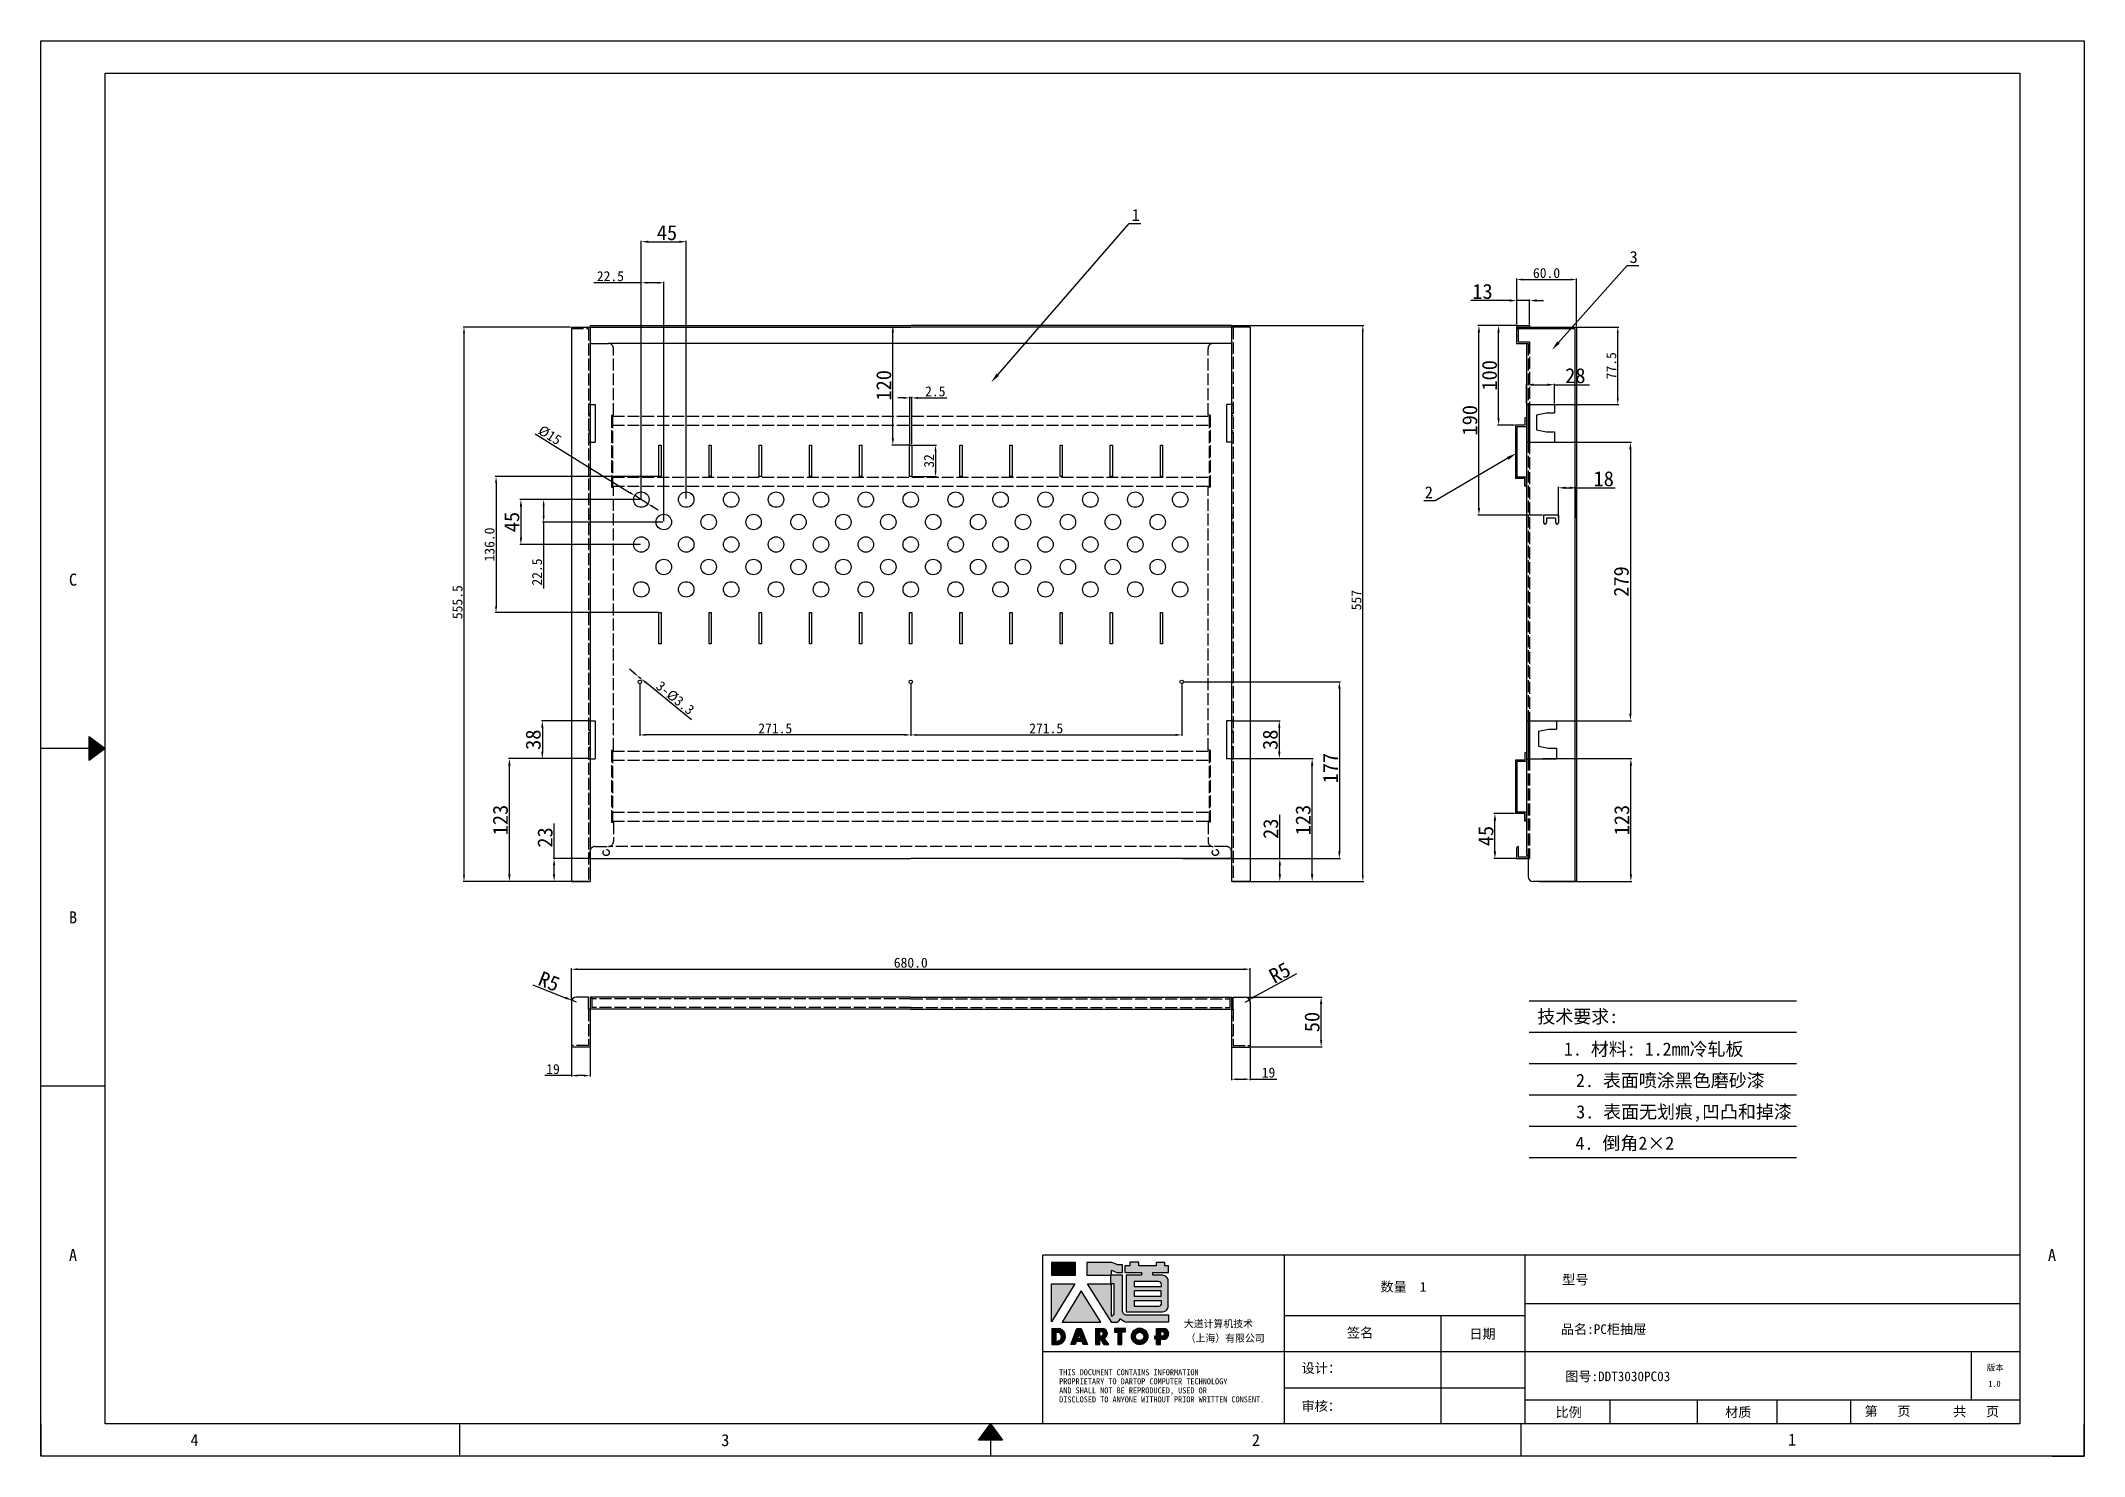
# Model space of a CAD drawing. Header units: millimetres. Extents: x 12436 to 30221, y 8547 to 23793.
# Drawn here: x 12488 to 14535, y 14299 to 15718 of the extents above; entities that cross this region are included whole.
import ezdxf
from ezdxf import colors
from ezdxf.entities.mleader import LeaderData, LeaderLine
from ezdxf.enums import TextEntityAlignment as Align
from ezdxf.math import Vec2, Vec3

# ---------------------------------------------------------------- set-up
doc = ezdxf.new("R2010")
doc.units = ezdxf.units.MM
doc.header["$PDSIZE"] = -1
doc.linetypes.add('ACAD_ISO02W100', pattern=[15, 12, -3])
doc.linetypes.add('DOT', pattern=[0.25, 0, -0.25])
for name, color, linetype in [('4', 7, 'Continuous'), ('FORMAT', 7, 'Continuous'), ('print', 30, 'Continuous')]:
    doc.layers.add(name, color=color, linetype=linetype)
doc.styles.add('Dartop', font='SIMFANG.TTF')
doc.styles.add('HZ', font='SimSun.ttf')
doc.styles.add('hzHT', font='SIMHEI.TTF')
doc.dimstyles.new('副本 (3) ISO-25', dxfattribs={"dimtxt": 15, "dimasz": 7, "dimexe": 1, "dimexo": 1, "dimgap": 1.524, "dimtad": 1, "dimdec": 0, "dimzin": 0, "dimdsep": 46, "dimtxsty": 'Standard', "dimcen": 2.5, "dimclrd": 4, "dimclre": 4, "dimclrt": 4, "dimadec": 0, "dimazin": 0, "dimtfac": 1, "dimtdec": 0, "dimtmove": 0, "dimatfit": 3, "dimfxl": 1, "dimtzin": 0, "dimarcsym": 0})
doc.dimstyles.new('副本 ISO-25', dxfattribs={"dimtxt": 10, "dimasz": 6, "dimexe": 1, "dimexo": 1, "dimgap": 1.524, "dimtad": 1, "dimdec": 1, "dimzin": 0, "dimdsep": 46, "dimtxsty": 'Standard', "dimcen": 2.5, "dimclrd": 4, "dimclre": 4, "dimclrt": 4, "dimadec": 0, "dimazin": 0, "dimtfac": 1, "dimtdec": 1, "dimtmove": 0, "dimatfit": 3, "dimfxl": 1, "dimtzin": 0, "dimarcsym": 0})

msp = doc.modelspace()

# ---------------------------------------------------------------- texts
at = {"color": 0}
for s, height, style, p in [('C', 12.086, 'Dartop', (12520.101, 15177.695)), ('B', 12.086, 'Dartop', (12520.101, 14839.276)), ('A', 12.086, 'Dartop', (12520.101, 14500.856)), ('A', 12.086, 'Dartop', (14503.209, 14500.856)), ('型号', 9.6691, 'hzHT', (14025.601, 14476.261)), ('数量  1', 9.6691, 'hzHT', (13853.271, 14469.161)), ('签名', 9.6691, 'hzHT', (13809.837, 14423.081)), ('日期', 9.6691, 'hzHT', (13932.527, 14421.891)), ('品名:PC柜抽屉  ', 9.6691, 'hzHT', (14060.491, 14426.624)), ('图号:DDT3030PC03', 9.66913, 'hzHT', (14068.046, 14379.362)), ('版本', 6.0432, 'hzHT', (14446.34, 14388.121)), ('1.0', 6.0432, 'Dartop', (14445.613, 14371.971)), ('比例', 9.6691, 'hzHT', (14018.859, 14343.481)), ('材质', 9.6691, 'hzHT', (14188.858, 14343.481)), ('第   页', 9.6691, 'hzHT', (14338.433, 14344.484)), ('共   页', 9.6691, 'hzHT', (14427.252, 14344.132)), ('4', 12.086, 'Dartop', (12641.901, 14315.531)), ('3', 12.086, 'Dartop', (13173.703, 14315.531)), ('2', 12.086, 'Dartop', (13705.505, 14315.531)), ('1', 12.086, 'Dartop', (14242.817, 14315.914))]:
    msp.add_text(s, height=height, dxfattribs=dict(at, style=style)).set_placement(p, align=Align.MIDDLE_CENTER)
at = {"style": 'HZ'}
for s, height, p in [('技术要求:', 13.2088, (14028.015, 14739.87)), ('     1. 材料: 1.2mm冷轧板      ', 13.20883, (14108.579, 14707.334)), ('    2. 表面喷涂黑色磨砂漆', 13.20883, (14102.82, 14675.884)), ('3. 表面无划痕,凹凸和掉漆', 13.20883, (14134.533, 14644.434)), ('4. 倒角2×2         ', 13.20883, (14115.672, 14612.985))]:
    msp.add_text(s, height=height, dxfattribs=at).set_placement(p, align=Align.MIDDLE_CENTER)
at = {"color": 0, "style": 'hzHT'}
for s, height, p in [('THIS DOCUMENT CONTAINS INFORMATION', 6.04321, (13508.294, 14380.415)), ('PROPRIETARY TO DARTOP COMPUTER TECHNOLOGY', 6.04321, (13508.294, 14371.351)), ('设计：', 9.6691, (13751.263, 14382.796)), ('AND SHALL NOT BE REPRODUCED, USED OR', 6.04321, (13508.294, 14362.286)), ('DISCLOSED TO ANYONE WITHOUT PRIOR WRITTEN CONSENT.', 6.04321, (13508.294, 14353.221)), ('审核：', 9.6691, (13751.119, 14344.721))]:
    msp.add_text(s, height=height, dxfattribs=at).set_placement(p)
at = {"layer": '4', "color": 0, "style": 'hzHT'}
for s, p in [('大道计算机技术', (13633.284, 14428.415)), ('（上海）有限公司', (13635.109, 14413.962))]:
    msp.add_text(s, height=7.2518, dxfattribs=at).set_placement(p)

# ---------------------------------------------------------------- blocks, each defined once
blk = doc.blocks.new('*D165')
at = {"layer": 'Defpoints', "color": 0}
for p in [(13134.6, 15516.3), (13089.6, 15257.9), (13134.6, 15257.9)]:
    blk.add_point(p, dxfattribs=at)
at = {"layer": 'FORMAT', "color": 4, "lineweight": -2}
for p, q in [((13089.6, 15258.9), (13089.6, 15517.3)), ((13096.6, 15516.3), (13127.6, 15516.3)), ((13134.6, 15258.9), (13134.6, 15517.3))]:
    blk.add_line(p, q, dxfattribs=at)
at = {"layer": 'FORMAT', "color": 4}
for points in [[(13096.6, 15517.4), (13096.6, 15515.1), (13089.6, 15516.3)], [(13127.6, 15517.4), (13127.6, 15515.1), (13134.6, 15516.3)]]:
    blk.add_solid(points, dxfattribs=at)
at = {"layer": 'FORMAT', "color": 4, "insert": (13115.3, 15525.3), "char_height": 15, "attachment_point": 5}
blk.add_mtext('45', dxfattribs=at)
blk = doc.blocks.new('*D166')
at = {"layer": 'Defpoints', "color": 0}
for p in [(13089.6, 15257.9), (12968.9, 15212.9), (13089.6, 15212.9)]:
    blk.add_point(p, dxfattribs=at)
at = {"layer": 'FORMAT', "color": 4, "lineweight": -2}
for p, q in [((13088.6, 15257.9), (12967.9, 15257.9)), ((12968.9, 15250.9), (12968.9, 15219.9)), ((13088.6, 15212.9), (12967.9, 15212.9))]:
    blk.add_line(p, q, dxfattribs=at)
at = {"layer": 'FORMAT', "color": 4}
for points in [[(12967.8, 15250.9), (12970.1, 15250.9), (12968.9, 15257.9)], [(12967.8, 15219.9), (12970.1, 15219.9), (12968.9, 15212.9)]]:
    blk.add_solid(points, dxfattribs=at)
at = {"layer": 'FORMAT', "color": 4, "insert": (12959.9, 15235.4), "char_height": 15, "attachment_point": 5, "rotation": 90}
blk.add_mtext('45', dxfattribs=at)
blk = doc.blocks.new('*D167')
at = {"color": 4, "lineweight": -2}
for p, q in [((12983.2, 15323.8), (13077.9, 15265.1)), ((13096.2, 15253.8), (13083, 15262)), ((13101.3, 15250.7), (13106.4, 15247.5))]:
    blk.add_line(p, q, dxfattribs=at)
at = {"color": 4}
for points in [[(13078.4, 15266), (13077.4, 15264.3), (13083, 15262)], [(13101.8, 15251.5), (13100.8, 15249.8), (13096.2, 15253.8)]]:
    blk.add_solid(points, dxfattribs=at)
at = {"layer": 'Defpoints', "color": 0}
for p in [(13083, 15262), (13096.2, 15253.8)]:
    blk.add_point(p, dxfattribs=at)
at = {"color": 4, "insert": (12997.9, 15322.4), "char_height": 10, "attachment_point": 5, "rotation": 328.2274}
blk.add_mtext('%%C15', dxfattribs=at)
blk = doc.blocks.new('*D168')
at = {"layer": 'Defpoints', "color": 0}
for p in [(13198.9, 15432.4), (13341.6, 15432.4), (13359.6, 15312.4)]:
    blk.add_point(p, dxfattribs=at)
at = {"layer": 'FORMAT', "color": 4, "lineweight": -2}
for p, q in [((13199.9, 15432.4), (13342.6, 15432.4)), ((13341.6, 15319.4), (13341.6, 15425.4)), ((13358.6, 15312.4), (13340.6, 15312.4))]:
    blk.add_line(p, q, dxfattribs=at)
at = {"layer": 'FORMAT', "color": 4}
for points in [[(13340.5, 15425.4), (13342.8, 15425.4), (13341.6, 15432.4)], [(13340.5, 15319.4), (13342.8, 15319.4), (13341.6, 15312.4)]]:
    blk.add_solid(points, dxfattribs=at)
at = {"layer": 'FORMAT', "color": 4, "insert": (13332.6, 15372.4), "char_height": 15, "attachment_point": 5, "rotation": 90}
blk.add_mtext('120', dxfattribs=at)
blk = doc.blocks.new('*D169')
at = {"layer": 'Defpoints', "color": 0}
for p in [(12957.4, 14998.3), (13038.2, 14998.3), (13019.6, 14875.3)]:
    blk.add_point(p, dxfattribs=at)
at = {"layer": 'FORMAT', "color": 4, "lineweight": -2}
for p, q in [((13037.2, 14998.3), (12956.4, 14998.3)), ((12957.4, 14882.3), (12957.4, 14991.3)), ((13018.6, 14875.3), (12956.4, 14875.3))]:
    blk.add_line(p, q, dxfattribs=at)
at = {"layer": 'FORMAT', "color": 4}
for points in [[(12956.2, 14991.3), (12958.6, 14991.3), (12957.4, 14998.3)], [(12956.2, 14882.3), (12958.6, 14882.3), (12957.4, 14875.3)]]:
    blk.add_solid(points, dxfattribs=at)
at = {"layer": 'FORMAT', "color": 4, "insert": (12948.4, 14936.8), "char_height": 15, "attachment_point": 5, "rotation": 90}
blk.add_mtext('123', dxfattribs=at)
blk = doc.blocks.new('*D170')
at = {"layer": 'Defpoints', "color": 0}
for p in [(13002.2, 14898.3), (13038.2, 14898.3), (13038.2, 14875.3)]:
    blk.add_point(p, dxfattribs=at)
at = {"layer": 'FORMAT', "color": 4, "lineweight": -2}
for p, q in [((13002.2, 14898.3), (13002.2, 14933.3)), ((13037.2, 14898.3), (13001.2, 14898.3)), ((13002.2, 14882.3), (13002.2, 14891.3)), ((13037.2, 14875.3), (13001.2, 14875.3))]:
    blk.add_line(p, q, dxfattribs=at)
at = {"layer": 'FORMAT', "color": 4}
for points in [[(13001, 14891.3), (13003.3, 14891.3), (13002.2, 14898.3)], [(13001, 14882.3), (13003.3, 14882.3), (13002.2, 14875.3)]]:
    blk.add_solid(points, dxfattribs=at)
at = {"layer": 'FORMAT', "color": 4, "insert": (12993.2, 14919.3), "char_height": 15, "attachment_point": 5, "rotation": 90}
blk.add_mtext('23', dxfattribs=at)
blk = doc.blocks.new('A$C1B9D197D')
at = {"color": 6, "linetype": 'ACAD_ISO02W100'}
for p, q in [((0, 70), (598, 70)), ((0, 70), (0, 0)), ((598, 70), (598, 0)), ((0, 61), (598, 61)), ((0, 9), (598, 9)), ((0, 0), (598, 0))]:
    blk.add_line(p, q, dxfattribs=at)
blk = doc.blocks.new('*D171')
at = {"layer": 'Defpoints', "color": 0}
for p in [(13680.9, 14998.3), (13761.8, 14998.3), (13699.6, 14875.3)]:
    blk.add_point(p, dxfattribs=at)
at = {"layer": 'FORMAT', "color": 4, "lineweight": -2}
for p, q in [((13681.9, 14998.3), (13762.8, 14998.3)), ((13761.8, 14882.3), (13761.8, 14991.3)), ((13700.6, 14875.3), (13762.8, 14875.3))]:
    blk.add_line(p, q, dxfattribs=at)
at = {"layer": 'FORMAT', "color": 4}
for points in [[(13760.6, 14991.3), (13763, 14991.3), (13761.8, 14998.3)], [(13760.6, 14882.3), (13763, 14882.3), (13761.8, 14875.3)]]:
    blk.add_solid(points, dxfattribs=at)
at = {"layer": 'FORMAT', "color": 4, "insert": (13752.8, 14936.8), "char_height": 15, "attachment_point": 5, "rotation": 90}
blk.add_mtext('123', dxfattribs=at)
blk = doc.blocks.new('*D172')
at = {"layer": 'Defpoints', "color": 0}
for p in [(13680.9, 15036.3), (13699.6, 14998.3), (13728.9, 14998.3)]:
    blk.add_point(p, dxfattribs=at)
at = {"layer": 'FORMAT', "color": 4, "lineweight": -2}
for p, q in [((13681.9, 15036.3), (13729.9, 15036.3)), ((13728.9, 15029.3), (13728.9, 15005.3)), ((13700.6, 14998.3), (13729.9, 14998.3))]:
    blk.add_line(p, q, dxfattribs=at)
at = {"layer": 'FORMAT', "color": 4}
for points in [[(13727.7, 15029.3), (13730.1, 15029.3), (13728.9, 15036.3)], [(13727.7, 15005.3), (13730.1, 15005.3), (13728.9, 14998.3)]]:
    blk.add_solid(points, dxfattribs=at)
at = {"layer": 'FORMAT', "color": 4, "insert": (13719.9, 15017.3), "char_height": 15, "attachment_point": 5, "rotation": 90}
blk.add_mtext('38', dxfattribs=at)
blk = doc.blocks.new('*D173')
at = {"layer": 'Defpoints', "color": 0}
for p in [(13680.9, 14898.3), (13729.4, 14898.3), (13680.9, 14875.3)]:
    blk.add_point(p, dxfattribs=at)
at = {"layer": 'FORMAT', "color": 4, "lineweight": -2}
for p, q in [((13729.4, 14898.3), (13729.4, 14942.1)), ((13681.9, 14898.3), (13730.4, 14898.3)), ((13729.4, 14882.3), (13729.4, 14891.3)), ((13681.9, 14875.3), (13730.4, 14875.3))]:
    blk.add_line(p, q, dxfattribs=at)
at = {"layer": 'FORMAT', "color": 4}
for points in [[(13728.3, 14891.3), (13730.6, 14891.3), (13729.4, 14898.3)], [(13728.3, 14882.3), (13730.6, 14882.3), (13729.4, 14875.3)]]:
    blk.add_solid(points, dxfattribs=at)
at = {"layer": 'FORMAT', "color": 4, "insert": (13720.4, 14928.1), "char_height": 15, "attachment_point": 5, "rotation": 90}
blk.add_mtext('23', dxfattribs=at)
blk = doc.blocks.new('*D177')
at = {"color": 4, "lineweight": -2}
for p, q in [((13681.9, 15432.4), (13813.6, 15432.4)), ((13812.6, 14881.3), (13812.6, 15426.4)), ((13700.6, 14875.3), (13813.6, 14875.3))]:
    blk.add_line(p, q, dxfattribs=at)
at = {"color": 4}
for points in [[(13811.6, 15426.4), (13813.6, 15426.4), (13812.6, 15432.4)], [(13811.6, 14881.3), (13813.6, 14881.3), (13812.6, 14875.3)]]:
    blk.add_solid(points, dxfattribs=at)
at = {"layer": 'Defpoints', "color": 0}
for p in [(13680.9, 15432.4), (13812.6, 15432.4), (13699.6, 14875.3)]:
    blk.add_point(p, dxfattribs=at)
at = {"color": 4, "insert": (13806.1, 15157.2), "char_height": 10, "attachment_point": 5, "rotation": 90}
blk.add_mtext('557', dxfattribs=at)
blk = doc.blocks.new('*D178')
at = {"color": 4, "lineweight": -2}
for p, q in [((13018.6, 15430.8), (12910.9, 15430.8)), ((12911.9, 14881.3), (12911.9, 15424.8)), ((13018.6, 14875.3), (12910.9, 14875.3))]:
    blk.add_line(p, q, dxfattribs=at)
at = {"color": 4}
for points in [[(12910.9, 15424.8), (12912.9, 15424.8), (12911.9, 15430.8)], [(12910.9, 14881.3), (12912.9, 14881.3), (12911.9, 14875.3)]]:
    blk.add_solid(points, dxfattribs=at)
at = {"layer": 'Defpoints', "color": 0}
for p in [(12911.9, 15430.8), (13019.6, 15430.8), (13019.6, 14875.3)]:
    blk.add_point(p, dxfattribs=at)
at = {"color": 4, "insert": (12905.4, 15155.1), "char_height": 10, "attachment_point": 5, "rotation": 90}
blk.add_mtext('555.5', dxfattribs=at)
blk = doc.blocks.new('*D179')
at = {"layer": 'Defpoints', "color": 0}
for p in [(13038.3, 15036.3), (12990.4, 14998.3), (13019.7, 14998.3)]:
    blk.add_point(p, dxfattribs=at)
at = {"layer": 'FORMAT', "color": 4, "lineweight": -2}
for p, q in [((13037.3, 15036.3), (12989.4, 15036.3)), ((12990.4, 15029.3), (12990.4, 15005.3)), ((13018.7, 14998.3), (12989.4, 14998.3))]:
    blk.add_line(p, q, dxfattribs=at)
at = {"layer": 'FORMAT', "color": 4}
for points in [[(12989.2, 15029.3), (12991.5, 15029.3), (12990.4, 15036.3)], [(12989.2, 15005.3), (12991.5, 15005.3), (12990.4, 14998.3)]]:
    blk.add_solid(points, dxfattribs=at)
at = {"layer": 'FORMAT', "color": 4, "insert": (12981.3, 15017.3), "char_height": 15, "attachment_point": 5, "rotation": 90}
blk.add_mtext('38', dxfattribs=at)
blk = doc.blocks.new('*D184')
at = {"layer": 'Defpoints', "color": 0}
for p in [(13979.8, 15457.3), (13966.8, 15432.4), (13979.8, 15432.4)]:
    blk.add_point(p, dxfattribs=at)
at = {"layer": 'FORMAT', "color": 4, "lineweight": -2}
for p, q in [((13959.8, 15457.3), (13921, 15457.3)), ((13966.8, 15433.4), (13966.8, 15458.3)), ((13979.8, 15457.3), (13966.8, 15457.3)), ((13979.8, 15433.4), (13979.8, 15458.3)), ((13986.8, 15457.3), (13993.8, 15457.3))]:
    blk.add_line(p, q, dxfattribs=at)
at = {"layer": 'FORMAT', "color": 4}
for points in [[(13959.8, 15458.5), (13959.8, 15456.2), (13966.8, 15457.3)], [(13986.8, 15458.5), (13986.8, 15456.2), (13979.8, 15457.3)]]:
    blk.add_solid(points, dxfattribs=at)
at = {"layer": 'FORMAT', "color": 4, "insert": (13932.5, 15466.4), "char_height": 15, "attachment_point": 5}
blk.add_mtext('13', dxfattribs=at)
blk = doc.blocks.new('*D185')
at = {"color": 4, "lineweight": -2}
for p, q in [((13966.8, 15433.4), (13966.8, 15479.4)), ((13972.8, 15478.4), (14020.8, 15478.4)), ((14026.8, 15431.8), (14026.8, 15479.4))]:
    blk.add_line(p, q, dxfattribs=at)
at = {"color": 4}
for points in [[(13972.8, 15479.4), (13972.8, 15477.4), (13966.8, 15478.4)], [(14020.8, 15479.4), (14020.8, 15477.4), (14026.8, 15478.4)]]:
    blk.add_solid(points, dxfattribs=at)
at = {"layer": 'Defpoints', "color": 0}
for p in [(14026.8, 15478.4), (13966.8, 15432.4), (14026.8, 15430.8)]:
    blk.add_point(p, dxfattribs=at)
at = {"color": 4, "insert": (13996.7, 15484.9), "char_height": 10, "attachment_point": 5}
blk.add_mtext('60.0', dxfattribs=at)
blk = doc.blocks.new('*D186')
at = {"layer": 'Defpoints', "color": 0}
for p in [(14004.6, 15373), (13976.6, 15353.3), (14004.6, 15353.3)]:
    blk.add_point(p, dxfattribs=at)
at = {"layer": 'FORMAT', "color": 4, "lineweight": -2}
for p, q in [((13976.6, 15354.3), (13976.6, 15374)), ((13983.6, 15373), (13997.6, 15373)), ((14004.6, 15354.3), (14004.6, 15374)), ((14004.6, 15373), (14039.6, 15373))]:
    blk.add_line(p, q, dxfattribs=at)
at = {"layer": 'FORMAT', "color": 4}
for points in [[(13983.6, 15374.1), (13983.6, 15371.8), (13976.6, 15373)], [(13997.6, 15374.1), (13997.6, 15371.8), (14004.6, 15373)]]:
    blk.add_solid(points, dxfattribs=at)
at = {"layer": 'FORMAT', "color": 4, "insert": (14025.6, 15382), "char_height": 15, "attachment_point": 5}
blk.add_mtext('28', dxfattribs=at)
blk = doc.blocks.new('*D187')
at = {"layer": 'Defpoints', "color": 0}
for p in [(14026.8, 15269.7), (14008.8, 15238.6), (14026.8, 15238.6)]:
    blk.add_point(p, dxfattribs=at)
at = {"layer": 'FORMAT', "color": 4, "lineweight": -2}
for p, q in [((14008.8, 15239.6), (14008.8, 15270.7)), ((14015.8, 15269.7), (14019.8, 15269.7)), ((14026.8, 15239.6), (14026.8, 15270.7)), ((14026.8, 15269.7), (14065.6, 15269.7))]:
    blk.add_line(p, q, dxfattribs=at)
at = {"layer": 'FORMAT', "color": 4}
for points in [[(14015.8, 15270.9), (14015.8, 15268.5), (14008.8, 15269.7)], [(14019.8, 15270.9), (14019.8, 15268.5), (14026.8, 15269.7)]]:
    blk.add_solid(points, dxfattribs=at)
at = {"layer": 'FORMAT', "color": 4, "insert": (14054, 15278.7), "char_height": 15, "attachment_point": 5}
blk.add_mtext('18', dxfattribs=at)
blk = doc.blocks.new('*U14')
at = {"color": 254, "linetype": 'Continuous', "extrusion": (0, 0, -1)}
for points in [[(-17, 0.333), (-16.812, 0.25), (-17, 0.5)], [(-17, 0.333), (-17.188, 0.25), (-16.812, 0.25)], [(-17, 0.333), (-17, 0.5), (-17.188, 0.25)]]:
    blk.add_solid(points, dxfattribs=at)
blk = doc.blocks.new('*U13')
at = {"color": 254, "linetype": 'Continuous', "extrusion": (0, 0, -1)}
for points in [[(-0.833, 11), (-0.75, 10.812), (-0.75, 11.188)], [(-0.833, 11), (-0.75, 11.188), (-1, 11)], [(-0.833, 11), (-1, 11), (-0.75, 10.812)]]:
    blk.add_solid(points, dxfattribs=at)
blk = doc.blocks.new('dadao')
for p, q in [((48, 19.2), (44.9, 10.4)), ((44.9, 10.4), (51.2, 10.4)), ((51.2, 10.4), (48, 19.2))]:
    blk.add_line(p, q)
for points in [[(41.8, 121.6), (41.8, 143.7), (-0.4, 143.7), (-0.4, 121.6), (41.8, 121.6)], [(104.8, 122), (104.8, 130.3), (114.1, 126.3), (124.2, 126.3), (124.2, 139.6), (115.9, 139.6), (105.1, 143.9), (61.5, 143.9)], [(61.7, 144), (61.7, 121.3), (103.9, 121.3)], [(113.4, 38.7), (105.1, 38.7), (63, 106.5), (103.9, 106.5), (103.9, 120.9), (103.9, 121.3)], [(109.7, 53.6), (109.7, 106.2), (104.3, 106.2), (104.3, 50.4), (106.6, 50.4)], [(144.6, 94.4), (144.6, 84.8), (192, 84.8), (192, 94.1), (144.9, 94.1)], [(120.2, 45), (119.5, 45), (119.5, 44.6)], [(0, 28), (0, 0), (11.8, 0)], [(0.1, 28), (14, 28)], [(7.1, 21.8), (7.1, 6.1), (12, 6.1)], [(7.1, 21.8), (11.4, 21.8)], [(76.8, 28.2), (76.8, 0), (84.1, 0), (84.1, 11.1), (91.6, -0.1), (100.3, -0.1), (91.7, 11.1)], [(76.8, 28.2), (90.6, 28.2)], [(84, 22.7), (84, 15.3), (87.2, 15.3)], [(84, 22.7), (87.3, 22.7)], [(183.7, 0), (183.7, 9.6), (180.6, 9.6), (180.6, 14.9), (183.8, 14.9), (183.8, 28.1), (196.1, 28.1), (196.5, 28.1)], [(183.7, 0), (190.9, 0), (190.9, 9.6), (198.8, 9.6)], [(194.9, 22.3), (190.8, 22.3), (190.8, 15), (194.4, 15)]]:
    blk.add_lwpolyline(points)
blk.add_lwpolyline([(137.1, 144.2), (137.1, 137.9), (128.3, 137.9), (128.3, 126.5), (157.3, 126.5), (157.3, 121.5), (130.3, 121.5), (130.3, 57.5), (194.4, 57.5, 0.414214), (204.4, 67.5), (204.4, 111.3, 0.414214), (194.4, 121.3), (177.5, 121.3), (177.5, 126.3), (204.7, 126.3), (204.7, 137.7), (198.2, 137.7), (198.2, 143.9), (183.3, 143.9), (183.3, 138), (153, 138), (153, 144.2), (137.1, 144.2)], format="xyb", close=True)
for points in [[(104.8, 122), (123.4, 122), (123.4, 60, 0.414214), (131.4, 52), (204.8, 52), (204.8, 39.1), (131.7, 39.1)], [(144.3, 110.8), (144.3, 101.8), (192.3, 101.8), (192.3, 105.5, 0.414214), (187.3, 110.5), (144.3, 110.5)], [(144.6, 77), (144.6, 67.5), (187.6, 67.5, 0.414214), (192.6, 72.5), (192.6, 76.4), (144.6, 76.4)]]:
    blk.add_lwpolyline(points, format="xyb")
for points in [[(-0.3, 106.2), (40.4, 106.2), (-0.3, 39.7), (-0.3, 106.2)], [(51.7, 94.1), (18.4, 39.3), (86.2, 39.3)], [(43.8, 28.2), (51.8, 28.2), (62.6, -0.1), (55, -0.1), (53.2, 5), (42.9, 5), (41.1, 0), (33.6, 0)], [(110, 28.1), (110, 21.9), (116, 21.9), (116, -0.1), (123.2, -0.1), (123.2, 22), (129.2, 22), (129.2, 28.1), (110, 28.1)]]:
    blk.add_lwpolyline(points, close=True)
for radius in [14.5, 7.44]:
    blk.add_circle((154.2, 14.2), radius)
for centre, radius, start, end in [((99.2, 60.7), 12.6, 305.6399, 325.969), ((111.6, 46.7), 8.19, 282.9811, 347.6627), ((136, 61.7), 22.9, 226.7358, 259.3209), ((8.5, 13.9), 8.49, 294.2143, 69.7177), ((9.6, 14.2), 14.4, 278.6604, 72.3203), ((86.4, 19), 3.8, 282.527, 76.7196), ((88.6, 19.4), 8.95, 290.6073, 77.2124), ((193.7, 18.7), 3.8, 280.9891, 72.5513), ((195.7, 18.6), 9.51, 288.8959, 85.2442)]:
    blk.add_arc(centre, radius, start, end)
blk = doc.blocks.new('*D245')
at = {"layer": 'Defpoints', "color": 0}
for p in [(13929, 15432.4), (13966.8, 15432.4), (13993.8, 15242.4)]:
    blk.add_point(p, dxfattribs=at)
at = {"layer": 'FORMAT', "color": 4, "lineweight": -2}
for p, q in [((13965.8, 15432.4), (13928, 15432.4)), ((13929, 15249.4), (13929, 15425.4)), ((13992.8, 15242.4), (13928, 15242.4))]:
    blk.add_line(p, q, dxfattribs=at)
at = {"layer": 'FORMAT', "color": 4}
for points in [[(13927.8, 15425.4), (13930.1, 15425.4), (13929, 15432.4)], [(13927.8, 15249.4), (13930.1, 15249.4), (13929, 15242.4)]]:
    blk.add_solid(points, dxfattribs=at)
at = {"layer": 'FORMAT', "color": 4, "insert": (13919.9, 15337.4), "char_height": 15, "attachment_point": 5, "rotation": 90}
blk.add_mtext('190', dxfattribs=at)
blk = doc.blocks.new('*D221')
at = {"layer": 'Defpoints', "color": 0}
for p in [(13990.6, 15430.8), (14068.1, 15430.8), (14004.6, 15353.3)]:
    blk.add_point(p, dxfattribs=at)
at = {"layer": 'FORMAT', "color": 4, "lineweight": -2}
for p, q in [((13991.6, 15430.8), (14069.1, 15430.8)), ((14068.1, 15359.3), (14068.1, 15424.8)), ((14005.6, 15353.3), (14069.1, 15353.3))]:
    blk.add_line(p, q, dxfattribs=at)
at = {"layer": 'FORMAT', "color": 4}
for points in [[(14067.1, 15424.8), (14069.1, 15424.8), (14068.1, 15430.8)], [(14067.1, 15359.3), (14069.1, 15359.3), (14068.1, 15353.3)]]:
    blk.add_solid(points, dxfattribs=at)
at = {"layer": 'FORMAT', "color": 4, "insert": (14061.6, 15392), "char_height": 10, "attachment_point": 5, "rotation": 90}
blk.add_mtext('77.5', dxfattribs=at)
blk = doc.blocks.new('*D222')
at = {"layer": 'Defpoints', "color": 0}
for p in [(13991.7, 14998.3), (14081.2, 14998.3), (13988.6, 14875.3)]:
    blk.add_point(p, dxfattribs=at)
at = {"layer": 'FORMAT', "color": 4, "lineweight": -2}
for p, q in [((13992.7, 14998.3), (14082.2, 14998.3)), ((14081.2, 14882.3), (14081.2, 14991.3)), ((13989.6, 14875.3), (14082.2, 14875.3))]:
    blk.add_line(p, q, dxfattribs=at)
at = {"layer": 'FORMAT', "color": 4}
for points in [[(14080.1, 14991.3), (14082.4, 14991.3), (14081.2, 14998.3)], [(14080.1, 14882.3), (14082.4, 14882.3), (14081.2, 14875.3)]]:
    blk.add_solid(points, dxfattribs=at)
at = {"layer": 'FORMAT', "color": 4, "insert": (14072.2, 14936.8), "char_height": 15, "attachment_point": 5, "rotation": 90}
blk.add_mtext('123', dxfattribs=at)
blk = doc.blocks.new('*D223')
at = {"layer": 'Defpoints', "color": 0}
for p in [(13990.6, 15315.3), (13990.6, 15036.3), (14080.8, 15036.3)]:
    blk.add_point(p, dxfattribs=at)
at = {"layer": 'FORMAT', "color": 4, "lineweight": -2}
for p, q in [((13991.6, 15315.3), (14081.8, 15315.3)), ((14080.8, 15308.3), (14080.8, 15043.3)), ((13991.6, 15036.3), (14081.8, 15036.3))]:
    blk.add_line(p, q, dxfattribs=at)
at = {"layer": 'FORMAT', "color": 4}
for points in [[(14079.6, 15308.3), (14081.9, 15308.3), (14080.8, 15315.3)], [(14079.6, 15043.3), (14081.9, 15043.3), (14080.8, 15036.3)]]:
    blk.add_solid(points, dxfattribs=at)
at = {"layer": 'FORMAT', "color": 4, "insert": (14071.7, 15175.8), "char_height": 15, "attachment_point": 5, "rotation": 90}
blk.add_mtext('279', dxfattribs=at)
blk = doc.blocks.new('*D224')
at = {"layer": 'Defpoints', "color": 0}
for p in [(13699.6, 14787.3), (13019.6, 14754.4), (13699.6, 14754.4)]:
    blk.add_point(p, dxfattribs=at)
at = {"layer": 'FORMAT', "color": 4, "lineweight": -2}
for p, q in [((13019.6, 14755.4), (13019.6, 14788.3)), ((13025.6, 14787.3), (13693.6, 14787.3)), ((13699.6, 14755.4), (13699.6, 14788.3))]:
    blk.add_line(p, q, dxfattribs=at)
at = {"layer": 'FORMAT', "color": 4}
for points in [[(13025.6, 14788.3), (13025.6, 14786.3), (13019.6, 14787.3)], [(13693.6, 14788.3), (13693.6, 14786.3), (13699.6, 14787.3)]]:
    blk.add_solid(points, dxfattribs=at)
at = {"layer": 'FORMAT', "color": 4, "insert": (13359.6, 14793.8), "char_height": 10, "attachment_point": 5}
blk.add_mtext('680.0', dxfattribs=at)
blk = doc.blocks.new('*D225')
at = {"layer": 'Defpoints', "color": 0}
for p in [(13694.6, 14754.4), (13699, 14756.8)]:
    blk.add_point(p, dxfattribs=at)
at = {"layer": 'FORMAT', "color": 4, "lineweight": -2}
for p, q in [((13746, 14782.7), (13705.1, 14760.2)), ((13694.6, 14754.4), (13699, 14756.8))]:
    blk.add_line(p, q, dxfattribs=at)
at = {"layer": 'FORMAT', "color": 4}
blk.add_solid([(13704.5, 14761.2), (13705.7, 14759.1), (13699, 14756.8)], dxfattribs=at)
at = {"layer": 'FORMAT', "color": 4, "insert": (13729.4, 14783.8), "char_height": 15, "attachment_point": 5, "rotation": 28.8398}
blk.add_mtext('R5', dxfattribs=at)
blk = doc.blocks.new('*D226')
at = {"layer": 'Defpoints', "color": 0}
for p in [(13019.9, 14756.2), (13024.6, 14754.4)]:
    blk.add_point(p, dxfattribs=at)
at = {"layer": 'FORMAT', "color": 4, "lineweight": -2}
for p, q in [((12980.9, 14771.7), (13013.4, 14758.8)), ((13024.6, 14754.4), (13019.9, 14756.2))]:
    blk.add_line(p, q, dxfattribs=at)
at = {"layer": 'FORMAT', "color": 4}
blk.add_solid([(13013.9, 14759.9), (13013, 14757.7), (13019.9, 14756.2)], dxfattribs=at)
at = {"layer": 'FORMAT', "color": 4, "insert": (12997.2, 14775), "char_height": 15, "attachment_point": 5, "rotation": 338.3395}
blk.add_mtext('R5', dxfattribs=at)
blk = doc.blocks.new('*D227')
at = {"layer": 'Defpoints', "color": 0}
for p in [(13019.6, 14709.4), (13038.2, 14709.4), (13038.2, 14680.7)]:
    blk.add_point(p, dxfattribs=at)
at = {"layer": 'FORMAT', "color": 4, "lineweight": -2}
for p, q in [((13019.6, 14708.4), (13019.6, 14679.7)), ((13038.2, 14708.4), (13038.2, 14679.7)), ((13019.6, 14680.7), (12992.9, 14680.7)), ((13032.2, 14680.7), (13025.6, 14680.7))]:
    blk.add_line(p, q, dxfattribs=at)
at = {"layer": 'FORMAT', "color": 4}
for points in [[(13025.6, 14681.7), (13025.6, 14679.7), (13019.6, 14680.7)], [(13032.2, 14681.7), (13032.2, 14679.7), (13038.2, 14680.7)]]:
    blk.add_solid(points, dxfattribs=at)
at = {"layer": 'FORMAT', "color": 4, "insert": (13001.1, 14687.2), "char_height": 10, "attachment_point": 5}
blk.add_mtext('19', dxfattribs=at)
blk = doc.blocks.new('*D228')
at = {"layer": 'Defpoints', "color": 0}
for p in [(13680.9, 14709.4), (13699.6, 14709.4), (13699.6, 14677.1)]:
    blk.add_point(p, dxfattribs=at)
at = {"layer": 'FORMAT', "color": 4, "lineweight": -2}
for p, q in [((13680.9, 14708.4), (13680.9, 14676.1)), ((13699.6, 14708.4), (13699.6, 14676.1)), ((13686.9, 14677.1), (13693.6, 14677.1)), ((13699.6, 14677.1), (13726.3, 14677.1))]:
    blk.add_line(p, q, dxfattribs=at)
at = {"layer": 'FORMAT', "color": 4}
for points in [[(13686.9, 14678.1), (13686.9, 14676.1), (13680.9, 14677.1)], [(13693.6, 14678.1), (13693.6, 14676.1), (13699.6, 14677.1)]]:
    blk.add_solid(points, dxfattribs=at)
at = {"layer": 'FORMAT', "color": 4, "insert": (13718.1, 14683.7), "char_height": 10, "attachment_point": 5}
blk.add_mtext('19', dxfattribs=at)
blk = doc.blocks.new('*D229')
at = {"layer": 'Defpoints', "color": 0}
for p in [(13086.9, 15080.5), (13089.5, 15078.3)]:
    blk.add_point(p, dxfattribs=at)
at = {"layer": 'FORMAT', "color": 4, "lineweight": -2}
for p, q in [((13082.2, 15084.3), (13077.6, 15088)), ((13086.9, 15080.5), (13089.5, 15078.3)), ((13140, 15037.3), (13094.2, 15074.5))]:
    blk.add_line(p, q, dxfattribs=at)
at = {"layer": 'FORMAT', "color": 4}
for points in [[(13082.8, 15085), (13081.6, 15083.5), (13086.9, 15080.5)], [(13094.8, 15075.3), (13093.5, 15073.8), (13089.5, 15078.3)]]:
    blk.add_solid(points, dxfattribs=at)
at = {"layer": 'FORMAT', "color": 4, "insert": (13123.5, 15059.1), "char_height": 10, "attachment_point": 5, "rotation": 320.9237}
blk.add_mtext('3-%%C3.3', dxfattribs=at)
blk = doc.blocks.new('*D230')
at = {"layer": 'Defpoints', "color": 0}
for p in [(13108.3, 15280.9), (12944, 15144.9), (13108.3, 15144.9)]:
    blk.add_point(p, dxfattribs=at)
at = {"layer": 'FORMAT', "color": 4, "lineweight": -2}
for p, q in [((13107.3, 15280.9), (12943, 15280.9)), ((12944, 15274.9), (12944, 15150.9)), ((13107.3, 15144.9), (12943, 15144.9))]:
    blk.add_line(p, q, dxfattribs=at)
at = {"layer": 'FORMAT', "color": 4}
for points in [[(12943, 15274.9), (12945, 15274.9), (12944, 15280.9)], [(12943, 15150.9), (12945, 15150.9), (12944, 15144.9)]]:
    blk.add_solid(points, dxfattribs=at)
at = {"layer": 'FORMAT', "color": 4, "insert": (12937.5, 15212.9), "char_height": 10, "attachment_point": 5, "rotation": 90}
blk.add_mtext('136.0', dxfattribs=at)
blk = doc.blocks.new('*D231')
at = {"layer": 'Defpoints', "color": 0}
for p in [(13948.6, 15432.4), (13966.8, 15432.4), (13965.6, 15332.4)]:
    blk.add_point(p, dxfattribs=at)
at = {"layer": 'FORMAT', "color": 4, "lineweight": -2}
for p, q in [((13965.8, 15432.4), (13947.6, 15432.4)), ((13948.6, 15339.4), (13948.6, 15425.4)), ((13964.6, 15332.4), (13947.6, 15332.4))]:
    blk.add_line(p, q, dxfattribs=at)
at = {"layer": 'FORMAT', "color": 4}
for points in [[(13947.5, 15425.4), (13949.8, 15425.4), (13948.6, 15432.4)], [(13947.5, 15339.4), (13949.8, 15339.4), (13948.6, 15332.4)]]:
    blk.add_solid(points, dxfattribs=at)
at = {"layer": 'FORMAT', "color": 4, "insert": (13939.6, 15382.4), "char_height": 15, "attachment_point": 5, "rotation": 90}
blk.add_mtext('100', dxfattribs=at)
blk = doc.blocks.new('*D232')
at = {"layer": 'Defpoints', "color": 0}
for p in [(13945, 14943.3), (13965.6, 14943.3), (13966.8, 14898.3)]:
    blk.add_point(p, dxfattribs=at)
at = {"layer": 'FORMAT', "color": 4, "lineweight": -2}
for p, q in [((13964.6, 14943.3), (13944, 14943.3)), ((13945, 14905.3), (13945, 14936.3)), ((13965.8, 14898.3), (13944, 14898.3))]:
    blk.add_line(p, q, dxfattribs=at)
at = {"layer": 'FORMAT', "color": 4}
for points in [[(13943.8, 14936.3), (13946.2, 14936.3), (13945, 14943.3)], [(13943.8, 14905.3), (13946.2, 14905.3), (13945, 14898.3)]]:
    blk.add_solid(points, dxfattribs=at)
at = {"layer": 'FORMAT', "color": 4, "insert": (13936, 14920.8), "char_height": 15, "attachment_point": 5, "rotation": 90}
blk.add_mtext('45', dxfattribs=at)
blk = doc.blocks.new('*D233')
at = {"layer": 'Defpoints', "color": 0}
for p in [(13360.7, 15312.4), (13360.7, 15280.9), (13384.4, 15280.9)]:
    blk.add_point(p, dxfattribs=at)
at = {"layer": 'FORMAT', "color": 4, "lineweight": -2}
for p, q in [((13361.7, 15312.4), (13385.4, 15312.4)), ((13384.4, 15306.4), (13384.4, 15286.9)), ((13361.7, 15280.9), (13385.4, 15280.9))]:
    blk.add_line(p, q, dxfattribs=at)
at = {"layer": 'FORMAT', "color": 4}
for points in [[(13383.4, 15306.4), (13385.4, 15306.4), (13384.4, 15312.4)], [(13383.4, 15286.9), (13385.4, 15286.9), (13384.4, 15280.9)]]:
    blk.add_solid(points, dxfattribs=at)
at = {"layer": 'FORMAT', "color": 4, "insert": (13377.9, 15296.6), "char_height": 10, "attachment_point": 5, "rotation": 90}
blk.add_mtext('32', dxfattribs=at)
blk = doc.blocks.new('*D234')
at = {"layer": 'Defpoints', "color": 0}
for p in [(13360.7, 15359.8), (13358.5, 15312.4), (13360.7, 15312.4)]:
    blk.add_point(p, dxfattribs=at)
at = {"layer": 'FORMAT', "color": 4, "lineweight": -2}
for p, q in [((13352.5, 15359.8), (13346.5, 15359.8)), ((13358.5, 15313.4), (13358.5, 15360.8)), ((13358.5, 15359.8), (13360.7, 15359.8)), ((13360.7, 15313.4), (13360.7, 15360.8)), ((13366.7, 15359.8), (13395.8, 15359.8))]:
    blk.add_line(p, q, dxfattribs=at)
at = {"layer": 'FORMAT', "color": 4}
for points in [[(13352.5, 15360.8), (13352.5, 15358.8), (13358.5, 15359.8)], [(13366.7, 15360.8), (13366.7, 15358.8), (13360.7, 15359.8)]]:
    blk.add_solid(points, dxfattribs=at)
at = {"layer": 'FORMAT', "color": 4, "insert": (13384.2, 15366.3), "char_height": 10, "attachment_point": 5}
blk.add_mtext('2.5', dxfattribs=at)
blk = doc.blocks.new('*D235')
at = {"layer": 'Defpoints', "color": 0}
for p in [(13089.6, 15475.2), (13089.6, 15257.9), (13112.1, 15235.4)]:
    blk.add_point(p, dxfattribs=at)
at = {"layer": 'FORMAT', "color": 4, "lineweight": -2}
for p, q in [((13089.6, 15475.2), (13042, 15475.2)), ((13089.6, 15258.9), (13089.6, 15476.2)), ((13106.1, 15475.2), (13095.6, 15475.2)), ((13112.1, 15236.4), (13112.1, 15476.2))]:
    blk.add_line(p, q, dxfattribs=at)
at = {"layer": 'FORMAT', "color": 4}
for points in [[(13095.6, 15476.2), (13095.6, 15474.2), (13089.6, 15475.2)], [(13106.1, 15476.2), (13106.1, 15474.2), (13112.1, 15475.2)]]:
    blk.add_solid(points, dxfattribs=at)
at = {"layer": 'FORMAT', "color": 4, "insert": (13058.6, 15481.7), "char_height": 10, "attachment_point": 5}
blk.add_mtext('22.5', dxfattribs=at)
blk = doc.blocks.new('*D236')
at = {"layer": 'Defpoints', "color": 0}
for p in [(13089.6, 15257.9), (12991.7, 15235.4), (13112.1, 15235.4)]:
    blk.add_point(p, dxfattribs=at)
at = {"layer": 'FORMAT', "color": 4, "lineweight": -2}
for p, q in [((13088.6, 15257.9), (12990.7, 15257.9)), ((13111.1, 15235.4), (12990.7, 15235.4)), ((12991.7, 15251.9), (12991.7, 15241.4)), ((12991.7, 15235.4), (12991.7, 15168.8))]:
    blk.add_line(p, q, dxfattribs=at)
at = {"layer": 'FORMAT', "color": 4}
for points in [[(12990.7, 15251.9), (12992.7, 15251.9), (12991.7, 15257.9)], [(12990.7, 15241.4), (12992.7, 15241.4), (12991.7, 15235.4)]]:
    blk.add_solid(points, dxfattribs=at)
at = {"layer": 'FORMAT', "color": 4, "insert": (12985.1, 15185.3), "char_height": 10, "attachment_point": 5, "rotation": 90}
blk.add_mtext('22.5', dxfattribs=at)
blk = doc.blocks.new('*D237')
at = {"layer": 'Defpoints', "color": 0}
for p in [(13088.1, 15075.3), (13359.6, 15075.3), (13088.1, 15022.1)]:
    blk.add_point(p, dxfattribs=at)
at = {"layer": 'FORMAT', "color": 4, "lineweight": -2}
for p, q in [((13088.1, 15074.3), (13088.1, 15021.1)), ((13359.6, 15074.3), (13359.6, 15021.1)), ((13353.6, 15022.1), (13094.1, 15022.1))]:
    blk.add_line(p, q, dxfattribs=at)
at = {"layer": 'FORMAT', "color": 4}
for points in [[(13094.1, 15023.1), (13094.1, 15021.1), (13088.1, 15022.1)], [(13353.6, 15023.1), (13353.6, 15021.1), (13359.6, 15022.1)]]:
    blk.add_solid(points, dxfattribs=at)
at = {"layer": 'FORMAT', "color": 4, "insert": (13223.8, 15028.6), "char_height": 10, "attachment_point": 5}
blk.add_mtext('271.5', dxfattribs=at)
blk = doc.blocks.new('*D238')
at = {"layer": 'Defpoints', "color": 0}
for p in [(13359.6, 15075.3), (13631.1, 15075.3), (13631.1, 15022.1)]:
    blk.add_point(p, dxfattribs=at)
at = {"layer": 'FORMAT', "color": 4, "lineweight": -2}
for p, q in [((13359.6, 15074.3), (13359.6, 15021.1)), ((13631.1, 15074.3), (13631.1, 15021.1)), ((13365.6, 15022.1), (13625.1, 15022.1))]:
    blk.add_line(p, q, dxfattribs=at)
at = {"layer": 'FORMAT', "color": 4}
for points in [[(13365.6, 15023.1), (13365.6, 15021.1), (13359.6, 15022.1)], [(13625.1, 15023.1), (13625.1, 15021.1), (13631.1, 15022.1)]]:
    blk.add_solid(points, dxfattribs=at)
at = {"layer": 'FORMAT', "color": 4, "insert": (13495.3, 15028.6), "char_height": 10, "attachment_point": 5}
blk.add_mtext('271.5', dxfattribs=at)
blk = doc.blocks.new('*D239')
at = {"layer": 'Defpoints', "color": 0}
for p in [(13631.1, 15075.3), (13631, 14898.3), (13789.1, 14898.3)]:
    blk.add_point(p, dxfattribs=at)
at = {"layer": 'FORMAT', "color": 4, "lineweight": -2}
for p, q in [((13632.1, 15075.3), (13790.1, 15075.3)), ((13789.1, 15068.3), (13789.1, 14905.3)), ((13632, 14898.3), (13790.1, 14898.3))]:
    blk.add_line(p, q, dxfattribs=at)
at = {"layer": 'FORMAT', "color": 4}
for points in [[(13787.9, 15068.3), (13790.3, 15068.3), (13789.1, 15075.3)], [(13787.9, 14905.3), (13790.3, 14905.3), (13789.1, 14898.3)]]:
    blk.add_solid(points, dxfattribs=at)
at = {"layer": 'FORMAT', "color": 4, "insert": (13780.1, 14988.8), "char_height": 15, "attachment_point": 5, "rotation": 90}
blk.add_mtext('177', dxfattribs=at)
blk = doc.blocks.new('*D248')
at = {"layer": 'Defpoints', "color": 0}
for p in [(13694.6, 14759.4), (13770.8, 14759.4), (13699.6, 14709.4)]:
    blk.add_point(p, dxfattribs=at)
at = {"layer": 'FORMAT', "color": 4, "lineweight": -2}
for p, q in [((13695.6, 14759.4), (13771.8, 14759.4)), ((13770.8, 14716.4), (13770.8, 14752.4)), ((13700.6, 14709.4), (13771.8, 14709.4))]:
    blk.add_line(p, q, dxfattribs=at)
at = {"layer": 'FORMAT', "color": 4}
for points in [[(13769.7, 14752.4), (13772, 14752.4), (13770.8, 14759.4)], [(13769.7, 14716.4), (13772, 14716.4), (13770.8, 14709.4)]]:
    blk.add_solid(points, dxfattribs=at)
at = {"layer": 'FORMAT', "color": 4, "insert": (13761.8, 14734.4), "char_height": 15, "attachment_point": 5, "rotation": 90}
blk.add_mtext('50', dxfattribs=at)

# ---------------------------------------------------------------- dimensions: what is measured, and where the dimension line sits
dim = msp.add_linear_dim(base=(14026.767, 15478.408), p1=(13966.767, 15432.398), p2=(14026.767, 15430.798), dimstyle='副本 ISO-25')
dim.commit()
dim.dimension.update_dxf_attribs({"geometry": '*D185', "text_midpoint": (13996.704, 15478.408), "dimtype": 160})
dim = msp.add_linear_dim(base=(12911.925, 15430.798), p1=(13019.591, 14875.298), p2=(13019.591, 15430.798), angle=90, dimstyle='副本 ISO-25')
dim.commit()
dim.dimension.update_dxf_attribs({"geometry": '*D178', "text_midpoint": (12911.925, 15155.092), "dimtype": 160})
dim = msp.add_linear_dim(base=(13812.596, 15432.398), p1=(13699.591, 14875.298), p2=(13680.941, 15432.398), angle=90, text='557', dimstyle='副本 ISO-25')
dim.commit()
dim.dimension.update_dxf_attribs({"geometry": '*D177', "text_midpoint": (13812.596, 15157.192), "dimtype": 160})
dim = msp.add_diameter_dim_2p(p1=(13096.179, 15253.817), p2=(13083.002, 15261.978), text='%%C15', dimstyle='副本 ISO-25')
dim.commit()
dim.dimension.update_dxf_attribs({"geometry": '*D167', "text_midpoint": (12994.449, 15316.825), "dimtype": 163})
at = {"layer": 'FORMAT'}
for base, p1, p2, dimstyle, picture, middle in [((13134.591, 15516.271), (13089.591, 15257.898), (13134.591, 15257.898), '副本 (3) ISO-25', '*D165', (13115.252, 15516.271)), ((13089.591, 15475.155), (13112.091, 15235.398), (13089.591, 15257.898), '副本 ISO-25', '*D235', (13058.567, 15475.155)), ((13979.767, 15457.327), (13966.767, 15432.398), (13979.767, 15432.398), '副本 (3) ISO-25', '*D184', (13932.493, 15457.327)), ((14026.767, 15269.683), (14008.767, 15238.648), (14026.767, 15238.648), '副本 (3) ISO-25', '*D187', (14054.041, 15269.683))]:
    dim = msp.add_linear_dim(base=base, p1=p1, p2=p2, dimstyle=dimstyle, dxfattribs=at)
    dim.commit()
    dim.dimension.update_dxf_attribs({"geometry": picture, "text_midpoint": middle, "dimtype": 160})
for base, p1, p2, picture, middle in [((13341.642, 15432.398), (13359.591, 15312.398), (13198.916, 15432.398), '*D168', (13332.618, 15372.398)), ((13948.639, 15432.398), (13965.567, 15332.398), (13966.767, 15432.398), '*D231', (13939.615, 15382.398)), ((12990.374, 14998.298), (13038.341, 15036.298), (13019.691, 14998.298), '*D179', (12981.35, 15017.298)), ((13728.908, 14998.298), (13680.941, 15036.298), (13699.591, 14998.298), '*D172', (13719.884, 15017.298)), ((12957.396, 14998.298), (13019.591, 14875.298), (13038.241, 14998.298), '*D169', (12948.372, 14936.798)), ((13761.785, 14998.298), (13699.591, 14875.298), (13680.941, 14998.298), '*D171', (13752.761, 14936.798)), ((13002.177, 14898.298), (13038.241, 14875.298), (13038.241, 14898.298), '*D170', (12993.153, 14919.322)), ((13944.995, 14943.298), (13966.767, 14898.298), (13965.567, 14943.298), '*D232', (13935.971, 14920.798)), ((13770.837, 14759.376), (13699.591, 14709.376), (13694.591, 14759.376), '*D248', (13761.813, 14734.376))]:
    dim = msp.add_linear_dim(base=base, p1=p1, p2=p2, angle=90, dimstyle='副本 (3) ISO-25', dxfattribs=at)
    dim.commit()
    dim.dimension.update_dxf_attribs({"geometry": picture, "text_midpoint": middle})
for base, p1, p2, dimstyle, picture, middle in [((13928.952, 15432.398), (13993.767, 15242.398), (13966.767, 15432.398), '副本 (3) ISO-25', '*D245', (13928.952, 15337.398)), ((14068.092, 15430.798), (14004.567, 15353.298), (13990.567, 15430.798), '副本 ISO-25', '*D221', (14068.092, 15392.048)), ((14080.768, 15036.298), (13990.567, 15315.298), (13990.567, 15036.298), '副本 (3) ISO-25', '*D223', (14080.768, 15175.798)), ((12944.008, 15144.898), (13108.341, 15280.898), (13108.341, 15144.898), '副本 ISO-25', '*D230', (12944.008, 15212.898)), ((12968.933, 15212.898), (13089.591, 15257.898), (13089.591, 15212.898), '副本 (3) ISO-25', '*D166', (12968.933, 15235.398)), ((12991.659, 15235.398), (13089.591, 15257.898), (13112.091, 15235.398), '副本 ISO-25', '*D236', (12991.659, 15185.337)), ((13789.088, 14898.298), (13631.091, 15075.298), (13630.991, 14898.298), '副本 (3) ISO-25', '*D239', (13789.088, 14988.848)), ((14081.222, 14998.298), (13988.614, 14875.298), (13991.667, 14998.298), '副本 (3) ISO-25', '*D222', (14081.222, 14936.798)), ((13729.431, 14898.298), (13680.941, 14875.298), (13680.941, 14898.298), '副本 (3) ISO-25', '*D173', (13729.431, 14928.072))]:
    dim = msp.add_linear_dim(base=base, p1=p1, p2=p2, angle=90, dimstyle=dimstyle, dxfattribs=at)
    dim.commit()
    dim.dimension.update_dxf_attribs({"geometry": picture, "text_midpoint": middle, "dimtype": 160})
for base, p1, p2, dimstyle, picture, middle in [((14004.567, 15372.977), (13976.567, 15353.298), (14004.567, 15353.298), '副本 (3) ISO-25', '*D186', (14025.591, 15382.001)), ((13088.091, 15022.123), (13359.591, 15075.298), (13088.091, 15075.298), '副本 ISO-25', '*D237', (13223.841, 15028.647)), ((13631.091, 15022.123), (13359.591, 15075.298), (13631.091, 15075.298), '副本 ISO-25', '*D238', (13495.341, 15028.647)), ((13699.591, 14787.262), (13019.591, 14754.376), (13699.591, 14754.376), '副本 ISO-25', '*D224', (13359.591, 14793.786))]:
    dim = msp.add_linear_dim(base=base, p1=p1, p2=p2, dimstyle=dimstyle, dxfattribs=at)
    dim.commit()
    dim.dimension.update_dxf_attribs({"geometry": picture, "text_midpoint": middle})
dim = msp.add_linear_dim(base=(13360.716, 15359.795), p1=(13358.466, 15312.398), p2=(13360.716, 15312.398), text='2.5', dimstyle='副本 ISO-25', dxfattribs=at)
dim.commit()
dim.dimension.update_dxf_attribs({"geometry": '*D234', "text_midpoint": (13384.24, 15366.319)})
dim = msp.add_linear_dim(base=(13384.377, 15280.898), p1=(13360.716, 15312.398), p2=(13360.716, 15280.898), angle=90, text='32', dimstyle='副本 ISO-25', dxfattribs=at)
dim.commit()
dim.dimension.update_dxf_attribs({"geometry": '*D233', "text_midpoint": (13377.853, 15296.648)})
dim = msp.add_diameter_dim_2p(p1=(13086.871, 15080.469), p2=(13089.51, 15078.326), text='3-%%C3.3', dimstyle='副本 ISO-25', dxfattribs=at)
dim.commit()
dim.dimension.update_dxf_attribs({"geometry": '*D229', "text_midpoint": (13123.529, 15059.107)})
dim = msp.add_radius_dim(center=(13024.591, 14754.376), mpoint=(13019.944, 14756.221), dimstyle='副本 (3) ISO-25', dxfattribs=at)
dim.commit()
dim.dimension.update_dxf_attribs({"geometry": '*D226', "text_midpoint": (12997.229, 14774.952)})
dim = msp.add_radius_dim(center=(13694.591, 14754.376), mpoint=(13698.97, 14756.788), dimstyle='副本 (3) ISO-25', dxfattribs=at)
dim.commit()
dim.dimension.update_dxf_attribs({"geometry": '*D225', "text_midpoint": (13733.733, 14775.93), "dimtype": 164})
for base, p1, p2, picture, middle in [((13038.241, 14680.664), (13019.591, 14709.376), (13038.241, 14709.376), '*D227', (13001.067, 14680.664)), ((13699.591, 14677.14), (13680.941, 14709.376), (13699.591, 14709.376), '*D228', (13718.115, 14677.14))]:
    dim = msp.add_linear_dim(base=base, p1=p1, p2=p2, text='19', dimstyle='副本 ISO-25', dxfattribs=at)
    dim.commit()
    dim.dimension.update_dxf_attribs({"geometry": picture, "text_midpoint": middle, "dimtype": 160})

# ---------------------------------------------------------------- hatches: boundary and pattern name
for points in [[(13524.748, 14493.371), (13500.64, 14493.371), (13500.64, 14480.776), (13524.748, 14480.776)], [(13523.972, 14471.963), (13500.705, 14471.963), (13500.705, 14433.974)], [(13530.422, 14465.069), (13511.402, 14433.721), (13550.131, 14433.721)], [(13574.723, 14427.307), (13563.716, 14427.307), (13563.716, 14423.815), (13567.15, 14423.815), (13567.15, 14411.231), (13571.262, 14411.231), (13571.262, 14423.823), (13574.723, 14423.823)]]:
    msp.add_hatch(color=0).paths.add_polyline_path(points)
h = msp.add_hatch(color=0)
h.paths.add_polyline_path([(13560.775, 14485.716), (13566.096, 14483.418), (13571.848, 14483.418), (13571.848, 14491.031), (13567.102, 14491.031), (13560.919, 14493.473), (13536.139, 14493.473), (13536.139, 14480.597), (13560.249, 14480.597), (13560.249, 14480.337), (13560.249, 14472.107), (13536.87, 14472.107), (13560.917, 14433.406), (13565.679, 14433.406, 0.27937482), (13569.155, 14436.787), (13569.155, 14436.965), (13569.575, 14436.965, 0.14314537), (13576.131, 14433.629), (13617.918, 14433.629), (13617.918, 14440.969), (13575.953, 14440.969, -0.41421356), (13571.382, 14445.539), (13571.382, 14481.004), (13560.775, 14481.004)])
h.paths.add_polyline_path([(13560.492, 14471.943), (13563.556, 14471.942), (13563.556, 14441.905, -0.08893574), (13561.781, 14440.079), (13560.482, 14440.079)], flags=16)
h = msp.add_hatch(color=0)
h.paths.add_polyline_path([(13617.846, 14489.965), (13614.128, 14489.965), (13614.128, 14493.502), (13605.63, 14493.502), (13605.63, 14490.142), (13588.28, 14490.142), (13588.28, 14493.679), (13579.193, 14493.679), (13579.193, 14490.077), (13574.172, 14490.077), (13574.172, 14483.556), (13590.742, 14483.556), (13590.742, 14480.672), (13575.302, 14480.672), (13575.302, 14444.161), (13611.956, 14444.161, 0.41421356), (13617.669, 14449.874), (13617.669, 14474.878, 0.41421356), (13611.956, 14480.592), (13602.266, 14480.592), (13602.266, 14483.422), (13617.846, 14483.422)])
h.paths.add_polyline_path([(13607.908, 14474.402, -0.41421356), (13610.764, 14471.546), (13610.764, 14469.45), (13583.323, 14469.45), (13583.323, 14474.402)], flags=16)
h.paths.add_polyline_path([(13610.587, 14465.029), (13610.587, 14459.724), (13583.5, 14459.724), (13583.5, 14465.029)], flags=16)
h.paths.add_polyline_path([(13610.941, 14454.949), (13610.941, 14452.677, -0.41421356), (13608.084, 14449.82), (13583.5, 14449.82), (13583.5, 14454.949)], flags=16)
h = msp.add_hatch(color=0)
h.paths.add_polyline_path([(13508.858, 14427.25), (13500.876, 14427.25), (13500.876, 14411.279), (13507.598, 14411.279, 0.79301591)])
h.paths.add_polyline_path([(13507.717, 14414.777), (13504.926, 14414.777), (13504.926, 14423.752), (13507.409, 14423.752, -0.67136089)], flags=16)
h = msp.add_hatch(color=0)
h.paths.add_polyline_path([(13530.482, 14427.381), (13525.926, 14427.381), (13520.068, 14411.262), (13524.383, 14411.262), (13525.398, 14414.119), (13531.244, 14414.119), (13532.281, 14411.228), (13536.631, 14411.228)])
h.paths.add_polyline_path([(13530.127, 14417.198), (13526.505, 14417.198), (13528.283, 14422.263)], flags=16)
h = msp.add_hatch(color=0)
h.paths.add_polyline_path([(13552.624, 14427.37), (13544.773, 14427.37), (13544.773, 14411.253), (13548.922, 14411.253), (13548.922, 14417.642), (13553.186, 14411.196), (13558.199, 14411.196), (13553.292, 14417.602, 0.74405494)])
h.paths.add_polyline_path([(13548.884, 14420.028), (13548.884, 14424.26), (13550.738, 14424.26, -0.79680897), (13550.711, 14420.028)], flags=16)
h = msp.add_hatch(color=0)
h.paths.add_polyline_path([(13580.706, 14419.369, 1), (13597.255, 14419.369, 1)])
h.paths.add_polyline_path([(13593.231, 14419.369, -1), (13584.73, 14419.369, -1)], flags=16)
h = msp.add_hatch(color=0)
h.paths.add_polyline_path([(13613.128, 14427.331), (13612.891, 14427.331), (13605.892, 14427.331), (13605.892, 14419.81), (13604.035, 14419.81), (13604.035, 14416.757), (13605.862, 14416.757), (13605.862, 14411.281), (13609.948, 14411.281), (13609.948, 14416.778), (13614.437, 14416.778, 0.81230381)])
h.paths.add_polyline_path([(13609.887, 14419.831), (13609.887, 14424.038), (13612.212, 14424.038, -0.77821343), (13611.975, 14419.831)], flags=16)

# ---------------------------------------------------------------- linework, layer by layer
at = {"color": 0, "linetype": 'DOT'}
for p, q in [((12487.871, 14331.646), (12487.871, 15685.325)), ((14535.439, 15685.325), (14535.439, 14331.646)), ((14503.209, 14299.416), (12487.871, 14299.416))]:
    msp.add_line(p, q, dxfattribs=at)
at = {"color": 0}
for p, q in [((12552.332, 14331.646), (12552.332, 15685.325)), ((14470.978, 15685.325), (14470.978, 14331.646)), ((12536.216, 15008.486), (12487.871, 15008.486)), ((12552.332, 14670.066), (12487.871, 14670.066)), ((14470.978, 14500.856), (13491.978, 14500.856)), ((13491.978, 14331.646), (13491.978, 14500.856)), ((13733.707, 14500.856), (13733.707, 14331.646)), ((13975.435, 14331.646), (13975.435, 14500.856)), ((13733.707, 14440.424), (13975.435, 14440.424)), ((13890.83, 14440.424), (13890.83, 14331.646)), ((13975.435, 14452.51), (14470.978, 14452.51)), ((13491.978, 14404.165), (13733.707, 14404.165)), ((13733.707, 14404.165), (14470.978, 14404.165)), ((14422.632, 14355.819), (14422.632, 14404.165)), ((13733.707, 14367.906), (13975.435, 14367.906)), ((13975.435, 14355.819), (14470.978, 14355.819)), ((14060.481, 14331.646), (14060.481, 14355.819)), ((14148.127, 14331.646), (14148.127, 14355.819)), ((14227.804, 14331.646), (14227.804, 14355.819)), ((14301.768, 14331.646), (14301.768, 14355.819)), ((12487.871, 14331.646), (12487.871, 14299.416)), ((14470.978, 14331.646), (12552.332, 14331.646)), ((12907.802, 14299.416), (12907.802, 14331.646)), ((13439.604, 14315.531), (13439.604, 14299.416)), ((13971.406, 14299.416), (13971.406, 14331.646)), ((14535.439, 14299.416), (14535.439, 14331.646)), ((12487.871, 14299.416), (12487.871, 14299.416)), ((14503.209, 14299.416), (14535.439, 14299.416))]:
    msp.add_line(p, q, dxfattribs=at)
for p, q in [((12552.332, 15685.325), (14470.978, 15685.325)), ((13019.591, 15430.798), (13359.591, 15430.798)), ((13019.591, 15430.798), (13019.591, 14875.298)), ((13038.241, 15432.398), (13359.591, 15432.398)), ((13038.241, 15432.398), (13038.241, 14875.298)), ((13680.941, 15432.398), (13359.591, 15432.398)), ((13699.591, 15430.798), (13359.591, 15430.798)), ((13680.941, 15432.398), (13680.941, 14875.298)), ((13699.591, 15430.798), (13699.591, 14875.298)), ((13966.767, 15432.398), (13979.767, 15432.398)), ((13966.767, 15432.398), (13966.767, 15430.798)), ((13966.767, 15430.798), (14026.767, 15430.798)), ((13966.767, 15430.798), (13966.767, 15414.398)), ((13966.767, 15429.198), (14025.167, 15429.198)), ((13968.367, 15429.198), (13968.367, 15415.998)), ((13979.767, 15432.398), (13979.767, 15430.798)), ((14025.167, 15429.198), (14025.167, 14875.298)), ((14026.767, 15430.798), (14026.767, 14875.298)), ((13038.241, 15414.398), (13056.641, 15414.398)), ((13680.941, 15414.398), (13056.641, 15414.398)), ((13966.767, 15414.398), (13978.167, 15414.398)), ((13968.367, 15415.998), (13979.767, 15415.998)), ((13976.567, 15414.398), (13976.567, 15354.898)), ((13038.341, 15353.298), (13043.341, 15353.298)), ((13043.341, 15353.298), (13043.341, 15315.298)), ((13675.941, 15353.298), (13675.941, 15315.298)), ((13680.941, 15353.298), (13675.941, 15353.298)), ((13975.067, 15339.898), (13975.067, 15332.398)), ((13976.567, 15339.898), (13975.067, 15339.898)), ((13976.567, 15355.523), (13976.567, 14901.498)), ((13976.567, 15353.298), (14004.567, 15353.298)), ((13976.567, 15339.898), (13976.567, 15330.898)), ((13978.167, 15353.298), (13978.167, 15315.298)), ((13979.767, 15353.298), (13979.767, 15315.298)), ((13986.567, 15342.898), (13996.567, 15344.898)), ((13986.567, 15342.898), (13986.567, 15327.898)), ((13996.567, 15344.898), (14004.567, 15344.898)), ((14004.567, 15353.298), (14004.567, 15344.898)), ((13975.067, 15332.398), (13965.567, 15332.398)), ((13965.567, 15332.398), (13965.567, 15278.898)), ((13976.567, 15330.898), (13967.067, 15330.898)), ((13967.067, 15330.898), (13967.067, 15280.398)), ((13986.567, 15327.898), (13996.567, 15325.898)), ((13996.567, 15325.898), (14004.567, 15325.898)), ((14004.567, 15325.898), (14004.567, 15315.298)), ((13038.341, 15315.298), (13043.341, 15315.298)), ((13107.216, 15312.398), (13109.466, 15312.398)), ((13107.216, 15280.898), (13107.216, 15312.398)), ((13107.216, 15312.398), (13107.216, 15312.398)), ((13109.466, 15312.398), (13109.466, 15280.898)), ((13157.466, 15312.398), (13159.716, 15312.398)), ((13157.466, 15280.898), (13157.466, 15312.398)), ((13157.466, 15312.398), (13157.466, 15312.398)), ((13159.716, 15312.398), (13159.716, 15280.898)), ((13207.716, 15312.398), (13209.966, 15312.398)), ((13207.716, 15280.898), (13207.716, 15312.398)), ((13207.716, 15312.398), (13207.716, 15312.398)), ((13209.966, 15312.398), (13209.966, 15280.898)), ((13257.966, 15312.398), (13260.216, 15312.398)), ((13257.966, 15280.898), (13257.966, 15312.398)), ((13257.966, 15312.398), (13257.966, 15312.398)), ((13260.216, 15312.398), (13260.216, 15280.898)), ((13308.216, 15312.398), (13310.466, 15312.398)), ((13308.216, 15280.898), (13308.216, 15312.398)), ((13308.216, 15312.398), (13308.216, 15312.398)), ((13310.466, 15312.398), (13310.466, 15280.898)), ((13358.466, 15312.398), (13360.716, 15312.398)), ((13358.466, 15280.898), (13358.466, 15312.398)), ((13358.466, 15312.398), (13358.466, 15312.398)), ((13360.716, 15312.398), (13360.716, 15280.898)), ((13408.716, 15312.398), (13410.966, 15312.398)), ((13408.716, 15280.898), (13408.716, 15312.398)), ((13408.716, 15312.398), (13408.716, 15312.398)), ((13410.966, 15312.398), (13410.966, 15280.898)), ((13458.966, 15312.398), (13461.216, 15312.398)), ((13458.966, 15280.898), (13458.966, 15312.398)), ((13458.966, 15312.398), (13458.966, 15312.398)), ((13461.216, 15312.398), (13461.216, 15280.898)), ((13509.216, 15312.398), (13511.466, 15312.398)), ((13509.216, 15280.898), (13509.216, 15312.398)), ((13509.216, 15312.398), (13509.216, 15312.398)), ((13511.466, 15312.398), (13511.466, 15280.898)), ((13559.466, 15312.398), (13561.716, 15312.398)), ((13559.466, 15280.898), (13559.466, 15312.398)), ((13559.466, 15312.398), (13559.466, 15312.398)), ((13561.716, 15312.398), (13561.716, 15280.898)), ((13609.716, 15312.398), (13611.966, 15312.398)), ((13609.716, 15280.898), (13609.716, 15312.398)), ((13609.716, 15312.398), (13609.716, 15312.398)), ((13611.966, 15312.398), (13611.966, 15280.898)), ((13680.941, 15315.298), (13675.941, 15315.298)), ((13976.567, 15315.298), (14004.567, 15315.298)), ((13109.466, 15280.898), (13107.216, 15280.898)), ((13159.716, 15280.898), (13157.466, 15280.898)), ((13209.966, 15280.898), (13207.716, 15280.898)), ((13260.216, 15280.898), (13257.966, 15280.898)), ((13310.466, 15280.898), (13308.216, 15280.898)), ((13360.716, 15280.898), (13358.466, 15280.898)), ((13410.966, 15280.898), (13408.716, 15280.898)), ((13461.216, 15280.898), (13458.966, 15280.898)), ((13511.466, 15280.898), (13509.216, 15280.898)), ((13561.716, 15280.898), (13559.466, 15280.898)), ((13611.966, 15280.898), (13609.716, 15280.898)), ((13975.067, 15278.898), (13965.567, 15278.898)), ((13976.567, 15280.398), (13967.067, 15280.398)), ((13975.067, 15271.398), (13975.067, 15278.898)), ((13976.567, 15271.398), (13976.567, 15280.398)), ((13976.567, 15271.398), (13975.067, 15271.398)), ((13993.767, 15242.398), (13993.767, 15234.898)), ((14008.767, 15242.398), (13993.767, 15242.398)), ((13996.767, 15239.398), (13996.767, 15234.898)), ((14005.767, 15239.398), (13996.767, 15239.398)), ((14005.767, 15239.398), (14005.767, 15234.898)), ((14008.767, 15242.398), (14008.767, 15234.898)), ((13107.216, 15144.898), (13109.466, 15144.898)), ((13107.216, 15113.398), (13107.216, 15144.898)), ((13107.216, 15144.898), (13107.216, 15144.898)), ((13109.466, 15144.898), (13109.466, 15113.398)), ((13157.466, 15144.898), (13159.716, 15144.898)), ((13157.466, 15113.398), (13157.466, 15144.898)), ((13157.466, 15144.898), (13157.466, 15144.898)), ((13159.716, 15144.898), (13159.716, 15113.398)), ((13207.716, 15144.898), (13209.966, 15144.898)), ((13207.716, 15113.398), (13207.716, 15144.898)), ((13207.716, 15144.898), (13207.716, 15144.898)), ((13209.966, 15144.898), (13209.966, 15113.398)), ((13257.966, 15144.898), (13260.216, 15144.898)), ((13257.966, 15113.398), (13257.966, 15144.898)), ((13257.966, 15144.898), (13257.966, 15144.898)), ((13260.216, 15144.898), (13260.216, 15113.398)), ((13308.216, 15144.898), (13310.466, 15144.898)), ((13308.216, 15113.398), (13308.216, 15144.898)), ((13308.216, 15144.898), (13308.216, 15144.898)), ((13310.466, 15144.898), (13310.466, 15113.398)), ((13358.466, 15144.898), (13360.716, 15144.898)), ((13358.466, 15113.398), (13358.466, 15144.898)), ((13358.466, 15144.898), (13358.466, 15144.898)), ((13360.716, 15144.898), (13360.716, 15113.398)), ((13408.716, 15144.898), (13410.966, 15144.898)), ((13408.716, 15113.398), (13408.716, 15144.898)), ((13408.716, 15144.898), (13408.716, 15144.898)), ((13410.966, 15144.898), (13410.966, 15113.398)), ((13458.966, 15144.898), (13461.216, 15144.898)), ((13458.966, 15113.398), (13458.966, 15144.898)), ((13458.966, 15144.898), (13458.966, 15144.898)), ((13461.216, 15144.898), (13461.216, 15113.398)), ((13509.216, 15144.898), (13511.466, 15144.898)), ((13509.216, 15113.398), (13509.216, 15144.898)), ((13509.216, 15144.898), (13509.216, 15144.898)), ((13511.466, 15144.898), (13511.466, 15113.398)), ((13559.466, 15144.898), (13561.716, 15144.898)), ((13559.466, 15113.398), (13559.466, 15144.898)), ((13559.466, 15144.898), (13559.466, 15144.898)), ((13561.716, 15144.898), (13561.716, 15113.398)), ((13609.716, 15144.898), (13611.966, 15144.898)), ((13609.716, 15113.398), (13609.716, 15144.898)), ((13609.716, 15144.898), (13609.716, 15144.898)), ((13611.966, 15144.898), (13611.966, 15113.398)), ((13109.466, 15113.398), (13107.216, 15113.398)), ((13159.716, 15113.398), (13157.466, 15113.398)), ((13209.966, 15113.398), (13207.716, 15113.398)), ((13260.216, 15113.398), (13257.966, 15113.398)), ((13310.466, 15113.398), (13308.216, 15113.398)), ((13360.716, 15113.398), (13358.466, 15113.398)), ((13410.966, 15113.398), (13408.716, 15113.398)), ((13461.216, 15113.398), (13458.966, 15113.398)), ((13511.466, 15113.398), (13509.216, 15113.398)), ((13561.716, 15113.398), (13559.466, 15113.398)), ((13611.966, 15113.398), (13609.716, 15113.398)), ((13038.341, 15036.298), (13043.341, 15036.298)), ((13043.341, 15036.298), (13043.341, 14998.298)), ((13675.941, 15036.298), (13675.941, 14998.298)), ((13680.941, 15036.298), (13675.941, 15036.298)), ((13976.567, 15036.298), (14006.767, 15036.298)), ((13978.167, 15036.298), (13978.167, 14998.298)), ((13979.767, 15036.298), (13979.767, 14998.298)), ((14006.767, 15036.298), (14006.767, 15027.898)), ((13988.767, 15025.898), (13998.767, 15027.898)), ((13988.767, 15025.898), (13988.767, 15010.898)), ((13988.767, 15010.898), (13998.767, 15008.898)), ((13998.767, 15027.898), (14006.767, 15027.898)), ((13998.767, 15008.898), (14006.767, 15008.898)), ((14006.767, 15008.898), (14006.767, 14998.298)), ((13038.341, 14998.298), (13043.341, 14998.298)), ((13680.941, 14998.298), (13675.941, 14998.298)), ((13975.067, 14996.798), (13965.567, 14996.798)), ((13965.567, 14996.798), (13965.567, 14943.298)), ((13976.567, 14995.298), (13967.067, 14995.298)), ((13967.067, 14995.298), (13967.067, 14944.798)), ((13975.067, 15004.298), (13975.067, 14996.798)), ((13976.567, 15004.298), (13975.067, 15004.298)), ((13976.567, 15004.298), (13976.567, 14995.298)), ((13976.567, 14998.298), (14006.767, 14998.298)), ((13975.067, 14943.298), (13965.567, 14943.298)), ((13976.567, 14944.798), (13967.067, 14944.798)), ((13975.067, 14935.798), (13975.067, 14943.298)), ((13976.567, 14935.798), (13975.067, 14935.798)), ((13976.567, 14935.798), (13976.567, 14944.798)), ((13966.767, 14908.698), (13966.767, 14898.298)), ((13968.367, 14910.298), (13968.367, 14910.298)), ((13968.367, 14910.298), (13968.367, 14899.898)), ((13038.241, 14898.298), (13359.591, 14898.298)), ((13680.941, 14898.298), (13359.591, 14898.298)), ((13966.767, 14898.298), (13978.167, 14898.298)), ((13968.367, 14899.898), (13978.167, 14899.898)), ((13976.567, 14901.498), (13978.167, 14901.498)), ((13978.167, 14901.498), (13978.167, 14880.298)), ((13019.591, 14875.298), (13038.241, 14875.298)), ((13699.591, 14875.298), (13680.941, 14875.298)), ((14026.767, 14875.298), (13983.167, 14875.298)), ((13019.591, 14754.376), (13019.591, 14709.376)), ((13036.641, 14759.376), (13024.591, 14759.376)), ((13036.641, 14747.376), (13036.641, 14759.376)), ((13038.241, 14747.376), (13036.641, 14747.376)), ((13038.241, 14759.376), (13038.241, 14709.376)), ((13359.591, 14759.376), (13038.241, 14759.376)), ((13359.591, 14747.376), (13038.241, 14747.376)), ((13359.591, 14759.376), (13680.941, 14759.376)), ((13359.591, 14747.376), (13680.941, 14747.376)), ((13680.941, 14759.376), (13680.941, 14709.376)), ((13680.941, 14747.376), (13682.541, 14747.376)), ((13682.541, 14759.376), (13694.591, 14759.376)), ((13682.541, 14747.376), (13682.541, 14759.376)), ((13699.591, 14754.376), (13699.591, 14709.376)), ((13038.241, 14709.376), (13019.591, 14709.376)), ((13680.941, 14709.376), (13699.591, 14709.376))]:
    msp.add_line(p, q)
at = {"color": 6, "linetype": 'ACAD_ISO02W100'}
for p, q in [((13019.591, 15429.198), (13036.641, 15429.198)), ((13036.641, 15429.198), (13036.641, 14875.298)), ((13682.541, 15430.798), (13682.541, 14875.298)), ((13061.641, 15342.398), (13061.641, 15409.398)), ((13657.541, 15342.398), (13657.541, 15409.398)), ((13978.167, 15414.398), (13978.167, 15353.298)), ((13979.767, 15415.998), (13979.767, 15353.298)), ((13038.341, 15353.298), (13036.741, 15353.298)), ((13036.741, 15343.798), (13038.341, 15343.798)), ((13036.741, 15341.798), (13038.341, 15341.798)), ((13059.591, 15342.398), (13061.641, 15342.398)), ((13059.591, 15342.398), (13059.591, 15270.398)), ((13059.591, 15341.898), (13059.591, 15270.898)), ((13659.591, 15342.398), (13657.541, 15342.398)), ((13659.591, 15342.398), (13659.591, 15270.398)), ((13680.941, 15353.298), (13682.541, 15353.298)), ((13682.541, 15343.798), (13680.941, 15343.798)), ((13682.541, 15341.798), (13680.941, 15341.798)), ((13036.741, 15326.798), (13038.341, 15326.798)), ((13036.741, 15324.798), (13038.341, 15324.798)), ((13682.541, 15326.798), (13680.941, 15326.798)), ((13682.541, 15324.798), (13680.941, 15324.798)), ((13978.167, 15316.898), (13978.167, 15036.298)), ((13038.341, 15315.298), (13036.741, 15315.298)), ((13680.941, 15315.298), (13682.541, 15315.298)), ((13979.767, 15315.298), (13979.767, 15036.298)), ((13059.591, 15270.398), (13061.641, 15270.398)), ((13061.641, 15006.798), (13061.641, 15270.398)), ((13657.541, 15006.798), (13657.541, 15270.398)), ((13659.591, 15270.398), (13657.541, 15270.398)), ((13036.641, 15242.398), (13038.241, 15242.398)), ((13036.641, 15239.398), (13038.241, 15239.398)), ((13682.541, 15242.398), (13680.941, 15242.398)), ((13682.541, 15239.398), (13680.941, 15239.398)), ((13036.641, 15233.398), (13038.241, 15233.398)), ((13682.541, 15233.398), (13680.941, 15233.398)), ((13038.341, 15036.298), (13036.741, 15036.298)), ((13680.941, 15036.298), (13682.541, 15036.298)), ((13036.741, 15026.798), (13038.341, 15026.798)), ((13036.741, 15024.798), (13038.341, 15024.798)), ((13036.741, 15009.798), (13038.341, 15009.798)), ((13682.541, 15026.798), (13680.941, 15026.798)), ((13682.541, 15024.798), (13680.941, 15024.798)), ((13682.541, 15009.798), (13680.941, 15009.798)), ((13036.741, 15007.798), (13038.341, 15007.798)), ((13038.341, 14998.298), (13036.741, 14998.298)), ((13059.641, 15006.798), (13059.641, 14934.798)), ((13059.641, 15006.798), (13061.641, 15006.798)), ((13060.641, 15005.798), (13658.641, 15005.798)), ((13060.641, 15005.798), (13060.641, 14935.798)), ((13060.641, 14996.798), (13658.641, 14996.798)), ((13659.541, 15006.798), (13657.541, 15006.798)), ((13658.641, 15005.798), (13658.641, 14935.798)), ((13659.541, 15006.798), (13659.541, 14934.798)), ((13682.541, 15007.798), (13680.941, 15007.798)), ((13680.941, 14998.298), (13682.541, 14998.298)), ((13978.167, 14998.298), (13978.167, 14899.898)), ((13979.767, 14998.298), (13979.767, 14898.298)), ((13059.641, 14934.798), (13061.641, 14934.798)), ((13060.641, 14944.798), (13658.641, 14944.798)), ((13060.641, 14935.798), (13658.641, 14935.798)), ((13061.641, 14934.798), (13061.641, 14915.298)), ((13658.641, 14935.798), (13657.541, 14935.798)), ((13657.541, 14934.798), (13657.541, 14915.298)), ((13659.541, 14934.798), (13657.541, 14934.798)), ((13043.241, 14910.298), (13056.641, 14910.298)), ((13675.941, 14910.298), (13056.641, 14910.298)), ((13675.941, 14910.298), (13662.541, 14910.298)), ((13038.241, 14898.298), (13038.241, 14905.298)), ((13680.941, 14898.298), (13680.941, 14905.298)), ((13978.167, 14898.298), (13979.767, 14898.298)), ((13036.641, 14747.376), (13036.641, 14710.976)), ((13039.841, 14757.776), (13039.841, 14759.376)), ((13039.841, 14757.776), (13039.841, 14748.976)), ((13359.591, 14757.776), (13039.841, 14757.776)), ((13359.591, 14748.976), (13039.841, 14748.976)), ((13359.591, 14757.776), (13679.341, 14757.776)), ((13359.591, 14748.976), (13679.341, 14748.976)), ((13679.341, 14757.776), (13679.341, 14759.376)), ((13679.341, 14757.776), (13679.341, 14748.976)), ((13682.541, 14747.376), (13682.541, 14710.976)), ((13680.941, 14739.376), (13682.541, 14739.376)), ((13036.641, 14710.976), (13019.591, 14710.976)), ((13680.941, 14721.376), (13682.541, 14721.376)), ((13682.541, 14710.976), (13699.591, 14710.976))]:
    msp.add_line(p, q, dxfattribs=at)
at = {"color": 0}
for points in [[(12552.332, 15008.486), (12536.216, 14996.399), (12536.216, 15020.572), (12552.332, 15008.486)], [(13439.604, 14331.646), (13451.69, 14315.531), (13427.518, 14315.531), (13439.604, 14331.646)]]:
    msp.add_lwpolyline(points, close=True, dxfattribs=at)
for centre, radius in [((13089.591, 15257.898), 7.75), ((13134.591, 15257.898), 7.75), ((13179.591, 15257.898), 7.75), ((13224.591, 15257.898), 7.75), ((13269.591, 15257.898), 7.75), ((13314.591, 15257.898), 7.75), ((13359.591, 15257.898), 7.75), ((13404.591, 15257.898), 7.75), ((13449.591, 15257.898), 7.75), ((13494.591, 15257.898), 7.75), ((13539.591, 15257.898), 7.75), ((13584.591, 15257.898), 7.75), ((13629.591, 15257.898), 7.75), ((13112.091, 15235.398), 7.75), ((13157.091, 15235.398), 7.75), ((13202.091, 15235.398), 7.75), ((13247.091, 15235.398), 7.75), ((13292.091, 15235.398), 7.75), ((13337.091, 15235.398), 7.75), ((13382.091, 15235.398), 7.75), ((13427.091, 15235.398), 7.75), ((13472.091, 15235.398), 7.75), ((13517.091, 15235.398), 7.75), ((13562.091, 15235.398), 7.75), ((13607.091, 15235.398), 7.75), ((13089.591, 15212.898), 7.75), ((13134.591, 15212.898), 7.75), ((13179.591, 15212.898), 7.75), ((13224.591, 15212.898), 7.75), ((13269.591, 15212.898), 7.75), ((13314.591, 15212.898), 7.75), ((13359.591, 15212.898), 7.75), ((13404.591, 15212.898), 7.75), ((13449.591, 15212.898), 7.75), ((13494.591, 15212.898), 7.75), ((13539.591, 15212.898), 7.75), ((13584.591, 15212.898), 7.75), ((13629.591, 15212.898), 7.75), ((13112.091, 15190.398), 7.75), ((13157.091, 15190.398), 7.75), ((13202.091, 15190.398), 7.75), ((13247.091, 15190.398), 7.75), ((13292.091, 15190.398), 7.75), ((13337.091, 15190.398), 7.75), ((13382.091, 15190.398), 7.75), ((13427.091, 15190.398), 7.75), ((13472.091, 15190.398), 7.75), ((13517.091, 15190.398), 7.75), ((13562.091, 15190.398), 7.75), ((13607.091, 15190.398), 7.75), ((13089.591, 15167.898), 7.75), ((13134.591, 15167.898), 7.75), ((13179.591, 15167.898), 7.75), ((13224.591, 15167.898), 7.75), ((13269.591, 15167.898), 7.75), ((13314.591, 15167.898), 7.75), ((13359.591, 15167.898), 7.75), ((13404.591, 15167.898), 7.75), ((13449.591, 15167.898), 7.75), ((13494.591, 15167.898), 7.75), ((13539.591, 15167.898), 7.75), ((13584.591, 15167.898), 7.75), ((13629.591, 15167.898), 7.75), ((13088.091, 15075.298), 1.7), ((13359.591, 15075.298), 1.7), ((13631.091, 15075.298), 1.7)]:
    msp.add_circle(centre, radius)
at = {"color": 6, "linetype": 'ACAD_ISO02W100'}
for centre in [(13054.341, 14904.298), (13664.841, 14904.298)]:
    msp.add_circle(centre, 3.1, dxfattribs=at)
for centre, start, end in [((13056.641, 15409.398), 0, 90), ((13662.541, 15409.398), 90, 180), ((13043.241, 14905.298), 90, 180), ((13056.641, 14915.298), 270, 0), ((13662.541, 14915.298), 180, 270), ((13675.941, 14905.298), 0, 90)]:
    msp.add_arc(centre, 5, start, end, dxfattribs=at)
for centre, radius, start, end in [((13995.267, 15234.898), 1.5, 180, 0), ((14007.267, 15234.898), 1.5, 180, 0), ((13968.367, 14908.698), 1.6, 90, 180), ((13983.167, 14880.298), 5, 180, 270), ((13024.591, 14754.376), 5, 90, 180), ((13694.591, 14754.376), 5, 0, 90)]:
    msp.add_arc(centre, radius, start, end)
at = {"layer": 'Defpoints'}
for p, q in [((13979.369, 14755.742), (14247.231, 14755.742)), ((13979.369, 14724.292), (14247.231, 14724.292)), ((13979.369, 14724.292), (14247.231, 14724.292)), ((13979.369, 14692.843), (14247.231, 14692.843)), ((13979.369, 14661.393), (14247.231, 14661.393)), ((13979.369, 14629.943), (14247.231, 14629.943)), ((13979.369, 14598.494), (14247.231, 14598.494))]:
    msp.add_line(p, q, dxfattribs=at)
at = {"layer": 'print', "color": 4}
msp.add_lwpolyline([(12487.871, 15717.555), (14535.439, 15717.555), (14535.439, 14299.416), (12487.871, 14299.416)], close=True, dxfattribs=at)

# ---------------------------------------------------------------- block references
msp.add_blockref('A$C1B9D197D', (13060.591, 15271.398))
at = {"color": 0, "linetype": 'Continuous', "xscale": 64.46088495701406, "yscale": 64.46088495750519, "zscale": 64.46088495749957}
for name, p in [('*U13', (12487.871, 14299.416)), ('*U14', (12343.769, 14299.416))]:
    msp.add_blockref(name, p, dxfattribs=at)
at = {"color": 0, "xscale": 0.5713578438844706, "yscale": 0.5713578439317644, "zscale": 0.5713578439414734}
msp.add_blockref('dadao', (13500.876, 14411.279), dxfattribs=at)

msp.set_redraw_order([(e.dxf.handle, doc.entitydb.next_handle()) for e in msp.query("TEXT MTEXT ATTDEF DIMENSION ARC_DIMENSION")])  # texts and dimensions are drawn at this point

# ---------------------------------------------------------------- leaders
at = {"layer": 'FORMAT'}
ml = msp.add_multileader_mtext('Standard', dxfattribs=at)
ml.set_content('1', color=4)
ml.set_leader_properties(color=4)
ml.build(insert=Vec2(0, 0))
ml.multileader.update_dxf_attribs({"text_left_attachment_type": 5, "text_right_attachment_type": 5, "dogleg_length": 0.36, "arrow_head_size": 10})
ctx = ml.context
ctx.base_point, ctx.char_height, ctx.arrow_head_size, ctx.plane_origin = Vec3(13578.976, 15534.684), 12.05, 10, Vec3(13440.14, 15375.384)
ctx.left_attachment, ctx.right_attachment = 5, 5
notes = []
notes.append((ctx, [(0, (1, 1, 0), (13578.616, 15534.684), (1, 0), 0.36, [(0, [(13440.14, 15375.384)], 0, [])])]))
ctx.mtext.insert, ctx.mtext.flow_direction = Vec3(13580.976, 15549.144), 5
ml = msp.add_multileader_mtext('Standard', dxfattribs=at)
ml.set_content('3', color=4)
ml.set_leader_properties(color=4)
ml.build(insert=Vec2(0, 0))
ml.multileader.update_dxf_attribs({"text_left_attachment_type": 5, "text_right_attachment_type": 5, "dogleg_length": 0.36, "arrow_head_size": 10})
ctx = ml.context
ctx.base_point, ctx.char_height, ctx.arrow_head_size, ctx.plane_origin = Vec3(14077.914, 15492.562), 12.05, 10, Vec3(14002.112, 15407.906)
ctx.left_attachment, ctx.right_attachment = 5, 5
notes.append((ctx, [(0, (1, 1, 0), (14077.554, 15492.562), (1, 0), 0.36, [(0, [(14002.112, 15407.906)], 0, [])])]))
ctx.mtext.insert, ctx.mtext.flow_direction = Vec3(14079.914, 15507.022), 5
ml = msp.add_multileader_mtext('Standard', dxfattribs=at)
ml.set_content('2', color=4)
ml.set_leader_properties(color=4)
ml.build(insert=Vec2(0, 0))
ml.multileader.update_dxf_attribs({"text_left_attachment_type": 5, "text_right_attachment_type": 5, "dogleg_length": 0.36, "arrow_head_size": 10})
ctx = ml.context
ctx.base_point, ctx.char_height, ctx.arrow_head_size, ctx.plane_origin = Vec3(13872.837, 15256.694), 12.05, 10, Vec3(13966.517, 15304.296)
ctx.left_attachment, ctx.right_attachment, ctx.text_align_type = 5, 5, 2
notes.append((ctx, [(0, (1, 1, 0), (13885.231, 15256.694), (-1, 0), 0.36, [(0, [(13966.517, 15304.296)], 0, [])])]))
ctx.mtext.insert, ctx.mtext.alignment, ctx.mtext.flow_direction = Vec3(13882.871, 15271.154), 3, 5
for ctx, leaders in notes:
    for number, flags, end, landing, length, lines in leaders:
        leader = LeaderData()
        leader.index, (leader.has_last_leader_line, leader.has_dogleg_vector, leader.attachment_direction) = number, flags
        leader.last_leader_point, leader.dogleg_vector, leader.dogleg_length = Vec3(end), Vec3(landing), length
        for number, points, colour, breaks in lines:
            line = LeaderLine()
            line.index, line.vertices, line.color, line.breaks = number, Vec3.list(points), colors.encode_raw_color(colour), breaks
            leader.lines.append(line)
        ctx.leaders.append(leader)

doc.saveas('drawing.dxf')
